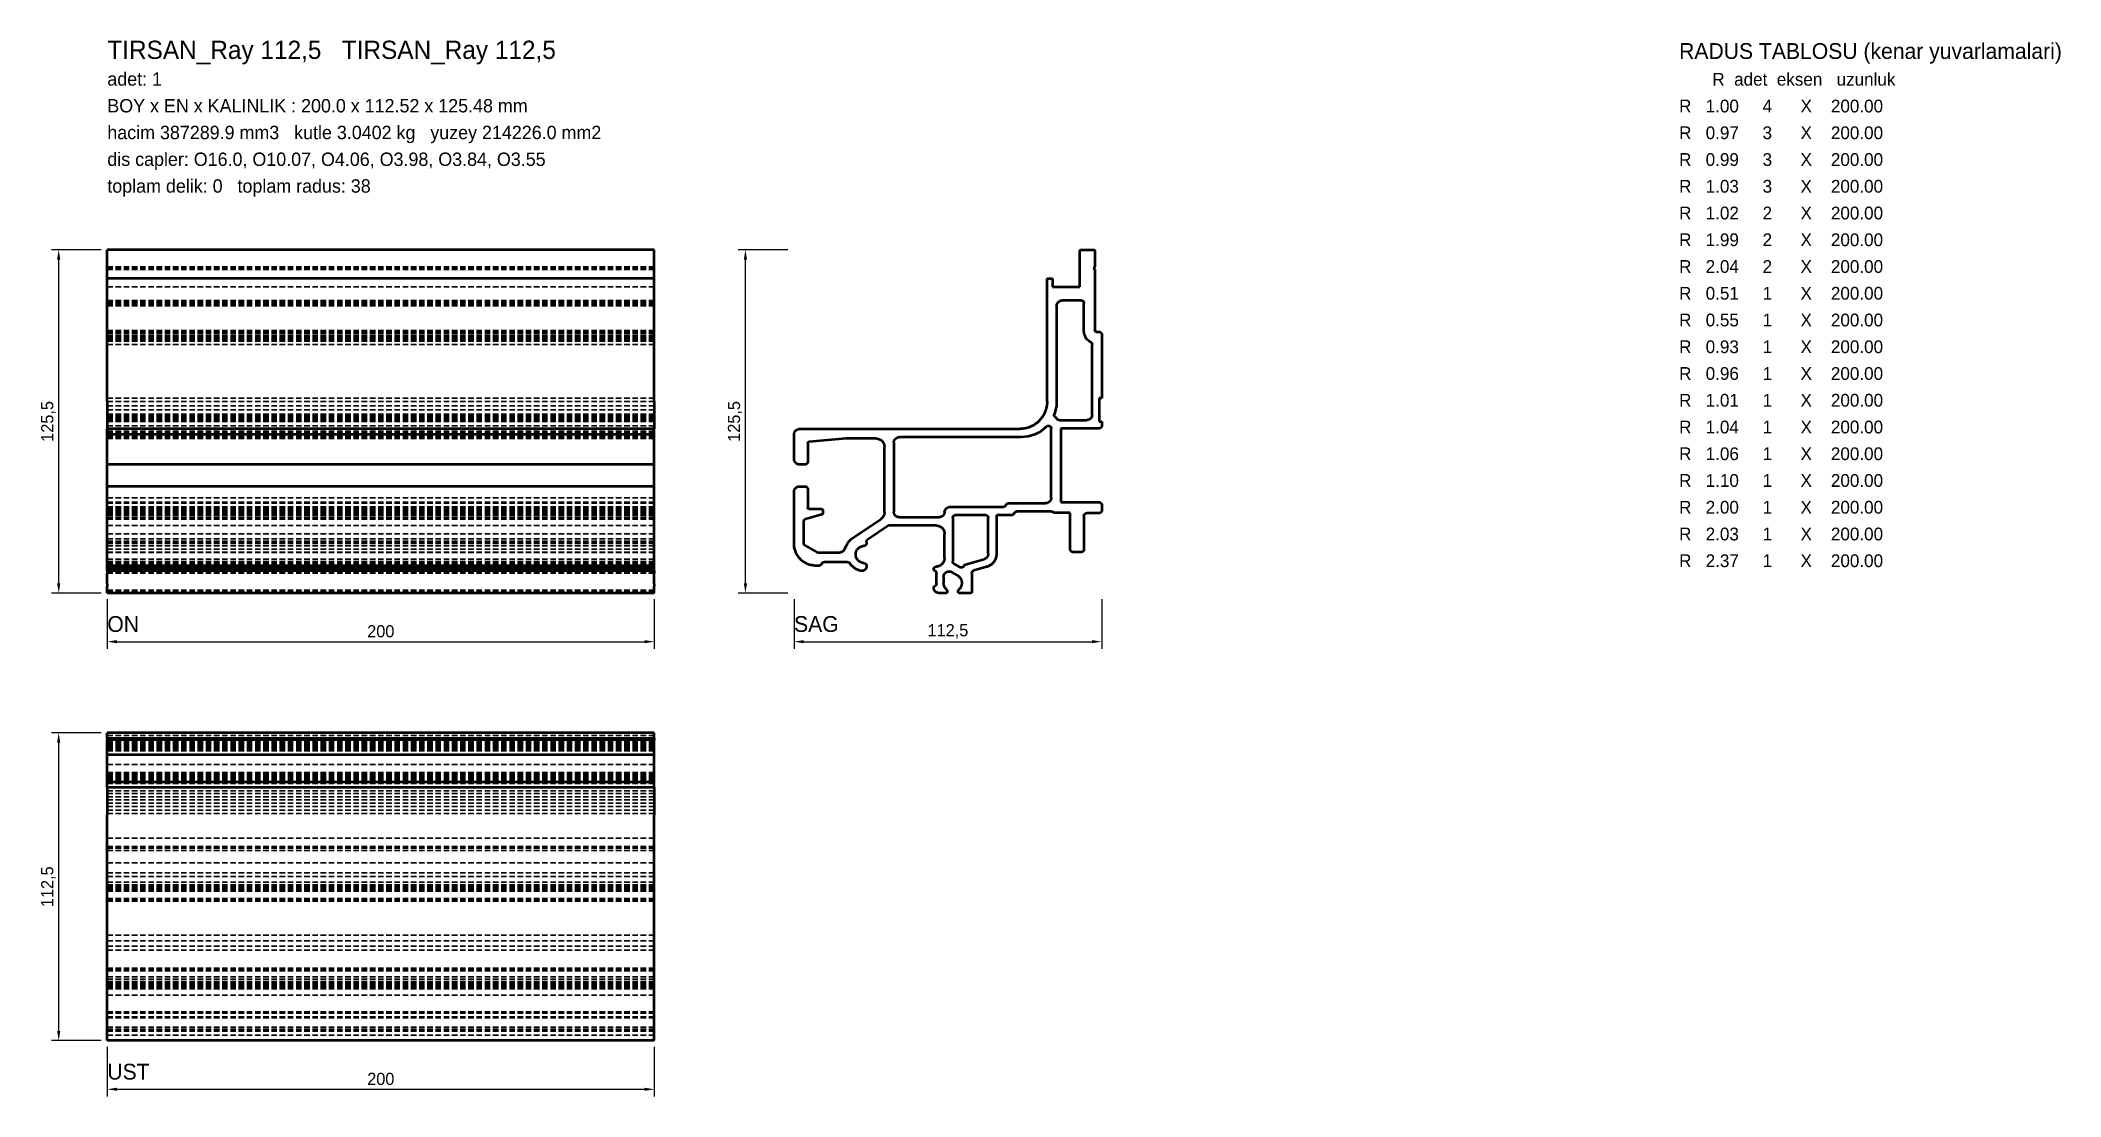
# Model space of a CAD drawing. Header units: metres. Extents: x -24 to 714, y -184 to 202.
import ezdxf

# ---------------------------------------------------------------- set-up
doc = ezdxf.new("R2010")
doc.units = ezdxf.units.M
doc.linetypes.add('KESIK', pattern=[3, 2, -1])
for name, color, linetype, lineweight in [('GIZLI', 8, 'KESIK', 35), ('GORUNEN', 7, 'Continuous', 50), ('OLCU', 4, 'Continuous', 25), ('YAZI', 3, 'Continuous', 25)]:
    doc.layers.add(name, color=color, linetype=linetype, lineweight=lineweight)
doc.dimstyles.new('PF_MM', dxfattribs={"dimtxt": 4.444445, "dimasz": 3.555556, "dimexe": 2.666667, "dimexo": 2.222222, "dimgap": 1.555556, "dimtad": 1, "dimdec": 1, "dimcen": 2.5, "dimclrd": 4, "dimclre": 4, "dimclrt": 3, "dimazin": 3, "dimtfac": 1, "dimtmove": 0, "dimatfit": 3})

msp = doc.modelspace()

# ---------------------------------------------------------------- texts
at = {"layer": 'YAZI'}
for s, height, p in [('TIRSAN_Ray 112,5   TIRSAN_Ray 112,5', 6.6667, (0, 195.25)), ('RADUS TABLOSU (kenar yuvarlamalari)', 5.7778, (574.74, 195.25)), ('adet: 1', 4.889, (0, 185.48)), ('       R  adet  eksen   uzunluk', 4.6667, (574.74, 185.48)), ('BOY x EN x KALINLIK : 200.0 x 112.52 x 125.48 mm', 4.8889, (0, 175.7)), ('R   1.00     4      X    200.00', 4.6667, (574.74, 175.7)), ('hacim 387289.9 mm3   kutle 3.0402 kg   yuzey 214226.0 mm2', 4.8889, (0, 165.92)), ('R   0.97     3      X    200.00', 4.6667, (574.74, 165.92)), ('dis capler: O16.0, O10.07, O4.06, O3.98, O3.84, O3.55', 4.8889, (0, 156.14)), ('R   0.99     3      X    200.00', 4.6667, (574.74, 156.14)), ('toplam delik: 0   toplam radus: 38', 4.8889, (0, 146.36)), ('R   1.03     3      X    200.00', 4.6667, (574.74, 146.36)), ('R   1.02     2      X    200.00', 4.6667, (574.74, 136.59)), ('R   1.99     2      X    200.00', 4.6667, (574.74, 126.81)), ('R   2.04     2      X    200.00', 4.6667, (574.74, 117.03)), ('R   0.51     1      X    200.00', 4.6667, (574.74, 107.25)), ('R   0.55     1      X    200.00', 4.6667, (574.74, 97.48)), ('R   0.93     1      X    200.00', 4.6667, (574.74, 87.7)), ('R   0.96     1      X    200.00', 4.6667, (574.74, 77.92)), ('R   1.01     1      X    200.00', 4.6667, (574.74, 68.14)), ('R   1.04     1      X    200.00', 4.6667, (574.74, 58.36)), ('R   1.06     1      X    200.00', 4.6667, (574.74, 48.59)), ('R   1.10     1      X    200.00', 4.6667, (574.74, 38.81)), ('R   2.00     1      X    200.00', 4.6667, (574.74, 29.03)), ('R   2.03     1      X    200.00', 4.6667, (574.74, 19.25)), ('R   2.37     1      X    200.00', 4.6667, (574.74, 9.48)), ('ON', 5.778, (0, -14.22)), ('SAG', 5.778, (251.11, -14.22)), ('UST', 5.778, (0, -177.86))]:
    msp.add_text(s, height=height, dxfattribs=at).set_placement(p)

# ---------------------------------------------------------------- dimensions: what is measured, and where the dimension line sits
at = {"layer": 'OLCU'}
for base, p1, p2 in [((-17.78, 0), (0, 0), (0, 125.48)), ((233.33, 0), (251.11, 0), (251.11, 125.48)), ((-17.78, -163.63), (0, -163.63), (0, -51.11))]:
    msp.add_linear_dim(base=base, p1=p1, p2=p2, angle=90, dimstyle='PF_MM', dxfattribs=at).render()
for base, p1, p2 in [((0, -17.78), (0, 0), (200, 0)), ((251.11, -17.78), (251.11, 0), (363.63, 0)), ((0, -181.41), (0, -163.63), (200, -163.63))]:
    msp.add_linear_dim(base=base, p1=p1, p2=p2, dimstyle='PF_MM', dxfattribs=at).render()

# ---------------------------------------------------------------- linework, layer by layer
at = {"layer": 'GIZLI'}
for points in [[(200, 125.48), (0, 125.48)], [(0, 125.48), (0, 124.97)], [(200, 125.48), (0, 125.48)], [(0, 124.97), (0, 119.3)], [(200, 119.3), (0, 119.3)], [(0, 119.3), (0, 118.79)], [(200, 118.79), (0, 118.79)], [(0, 118.79), (0, 118.28)], [(200, 118.28), (0, 118.28)], [(0, 118.28), (0, 95.97)], [(200, 125.48), (200, 124.97)], [(200, 124.97), (200, 119.3)], [(200, 119.3), (200, 118.79)], [(200, 118.79), (200, 118.28)], [(200, 118.28), (200, 95.97)], [(355.63, 124.97), (355.63, 124.99), (355.63, 125.02), (355.64, 125.04), (355.64, 125.07), (355.65, 125.09), (355.65, 125.12), (355.66, 125.14), (355.67, 125.16), (355.68, 125.19), (355.69, 125.21), (355.7, 125.23), (355.72, 125.25), (355.73, 125.27), (355.75, 125.29), (355.76, 125.31), (355.78, 125.33), (355.8, 125.34), (355.82, 125.36), (355.84, 125.38), (355.86, 125.39), (355.88, 125.4), (355.9, 125.42), (355.92, 125.43), (355.95, 125.44), (355.97, 125.45), (355.99, 125.45), (356.02, 125.46), (356.04, 125.47), (356.07, 125.47), (356.09, 125.47), (356.12, 125.48), (356.14, 125.48)], [(355.63, 111.97), (355.63, 124.97)], [(356.14, 125.48), (360.63, 125.48)], [(360.63, 125.48), (360.65, 125.48), (360.68, 125.47), (360.7, 125.47), (360.73, 125.47), (360.75, 125.46), (360.77, 125.45), (360.8, 125.45), (360.82, 125.44), (360.84, 125.43), (360.87, 125.42), (360.89, 125.4), (360.91, 125.39), (360.93, 125.38), (360.95, 125.36), (360.97, 125.34), (360.99, 125.33), (361, 125.31), (361.02, 125.29), (361.04, 125.27), (361.05, 125.25), (361.06, 125.23), (361.08, 125.21), (361.09, 125.19), (361.1, 125.16), (361.11, 125.14), (361.11, 125.12), (361.12, 125.09), (361.13, 125.07), (361.13, 125.04), (361.13, 125.02), (361.13, 124.99), (361.14, 124.97)], [(361.14, 119.3), (360.63, 118.79)], [(360.63, 118.79), (361.14, 118.28)], [(361.14, 124.97), (361.14, 119.3)], [(361.14, 118.28), (361.14, 95.97)], [(200, 114.98), (0, 114.98)], [(0, 114.98), (0, 111.97)], [(0, 111.97), (0, 114.98)], [(200, 111.97), (0, 111.97)], [(200, 111.97), (0, 111.97)], [(200, 114.98), (200, 111.97)], [(200, 111.97), (200, 114.98)], [(343.61, 69.98), (343.61, 114.98)], [(343.61, 114.98), (345.6, 114.98)], [(345.6, 114.98), (345.6, 111.97)], [(345.6, 111.97), (355.63, 111.97)], [(200, 106.98), (0, 106.98)], [(0, 106.98), (0, 106)], [(200, 106.98), (0, 106.98)], [(0, 106.89), (0, 106.98)], [(200, 106.98), (0, 106.98)], [(200, 106.89), (0, 106.89)], [(0, 106.72), (0, 106.89)], [(200, 106.72), (0, 106.72)], [(0, 106.38), (0, 106.72)], [(200, 106.38), (0, 106.38)], [(0, 106), (0, 106.38)], [(0, 95.72), (0, 106)], [(200, 106), (0, 106)], [(0, 105.49), (0, 106)], [(200, 105.49), (0, 105.49)], [(0, 104.99), (0, 105.49)], [(200, 104.99), (0, 104.99)], [(0, 104.99), (0, 69.98)], [(200, 106.98), (200, 106)], [(200, 106.89), (200, 106.98)], [(200, 106.72), (200, 106.89)], [(200, 106.38), (200, 106.72)], [(200, 106), (200, 106.38)], [(200, 95.72), (200, 106)], [(200, 105.49), (200, 106)], [(200, 104.99), (200, 105.49)], [(200, 104.99), (200, 69.98)], [(347.12, 104.99), (347.21, 105.49)], [(347.12, 104.99), (347.12, 69.98)], [(347.21, 105.49), (347.38, 106)], [(347.38, 106), (347.72, 106.38)], [(347.72, 106.38), (348.14, 106.72)], [(348.14, 106.72), (348.6, 106.89)], [(348.6, 106.89), (349.11, 106.98)], [(356.14, 106.98), (349.11, 106.98)], [(356.14, 106.98), (356.19, 106.98), (356.24, 106.97), (356.28, 106.97), (356.33, 106.96), (356.38, 106.95), (356.42, 106.93), (356.47, 106.92), (356.51, 106.9), (356.56, 106.88), (356.6, 106.86), (356.64, 106.84), (356.68, 106.81), (356.72, 106.78), (356.76, 106.76), (356.79, 106.72), (356.83, 106.69), (356.86, 106.66), (356.89, 106.62), (356.92, 106.58), (356.95, 106.54), (356.98, 106.5), (357, 106.46), (357.02, 106.42), (357.04, 106.38), (357.06, 106.33), (357.07, 106.29), (357.08, 106.24), (357.1, 106.19), (357.1, 106.15), (357.11, 106.1), (357.11, 106.05), (357.11, 106)], [(357.11, 95.72), (357.11, 106)], [(200, 95.97), (0, 95.97)], [(0, 95.76), (0, 95.97)], [(200, 95.76), (0, 95.76)], [(0, 95.55), (0, 95.76)], [(0, 95), (0, 95.72)], [(200, 95.72), (0, 95.72)], [(200, 95.55), (0, 95.55)], [(0, 95.5), (0, 95.55)], [(200, 95.5), (0, 95.5)], [(200, 95.5), (0, 95.5)], [(0, 95.5), (0, 94.49)], [(0, 94.32), (0, 95)], [(200, 95), (0, 95)], [(0, 94.49), (0, 71.2)], [(0, 93.68), (0, 94.32)], [(200, 94.32), (0, 94.32)], [(0, 93.09), (0, 93.68)], [(200, 93.68), (0, 93.68)], [(0, 92.54), (0, 93.09)], [(200, 93.09), (0, 93.09)], [(0, 92.07), (0, 92.54)], [(200, 92.54), (0, 92.54)], [(0, 91.74), (0, 92.07)], [(200, 92.07), (0, 92.07)], [(0, 91.74), (0, 90.85)], [(0, 65.19), (0, 90.85)], [(200, 90.85), (0, 90.85)], [(200, 95.76), (200, 95.97)], [(200, 95.55), (200, 95.76)], [(200, 95), (200, 95.72)], [(200, 95.5), (200, 95.55)], [(200, 95.5), (200, 94.49)], [(200, 94.32), (200, 95)], [(200, 94.49), (200, 71.2)], [(200, 93.68), (200, 94.32)], [(200, 93.09), (200, 93.68)], [(200, 92.54), (200, 93.09)], [(200, 92.07), (200, 92.54)], [(200, 91.74), (200, 92.07)], [(200, 91.74), (200, 90.85)], [(200, 65.19), (200, 90.85)], [(357.16, 95), (357.11, 95.72)], [(357.33, 94.32), (357.16, 95)], [(357.62, 93.68), (357.33, 94.32)], [(357.96, 93.09), (357.62, 93.68)], [(358.43, 92.54), (357.96, 93.09)], [(358.98, 92.07), (358.43, 92.54)], [(359.57, 91.74), (358.98, 92.07)], [(359.57, 91.74), (359.62, 91.71), (359.66, 91.68), (359.7, 91.64), (359.75, 91.61), (359.79, 91.57), (359.82, 91.53), (359.86, 91.49), (359.9, 91.45), (359.93, 91.41), (359.96, 91.36), (359.98, 91.31), (360.01, 91.27), (360.03, 91.22), (360.05, 91.17), (360.07, 91.11), (360.09, 91.06), (360.1, 91.01), (360.11, 90.96), (360.12, 90.9), (360.12, 90.85)], [(360.12, 65.19), (360.12, 90.85)], [(361.18, 95.76), (361.14, 95.97)], [(361.39, 95.55), (361.18, 95.76)], [(361.6, 95.5), (361.39, 95.55)], [(361.6, 95.5), (362.62, 95.5)], [(362.62, 95.5), (362.67, 95.5), (362.72, 95.5), (362.77, 95.49), (362.82, 95.48), (362.86, 95.47), (362.91, 95.46), (362.96, 95.44), (363.01, 95.43), (363.05, 95.41), (363.1, 95.38), (363.14, 95.36), (363.18, 95.33), (363.22, 95.3), (363.26, 95.27), (363.3, 95.24), (363.34, 95.21), (363.37, 95.17), (363.4, 95.13), (363.43, 95.09), (363.46, 95.05), (363.49, 95.01), (363.51, 94.97), (363.54, 94.92), (363.56, 94.88), (363.57, 94.83), (363.59, 94.78), (363.6, 94.73), (363.61, 94.69), (363.62, 94.64), (363.63, 94.59), (363.63, 94.54), (363.63, 94.49)], [(363.63, 94.49), (363.63, 71.2)], [(200, 71.2), (0, 71.2)], [(200, 71.2), (0, 71.2)], [(0, 71.2), (0, 62.7)], [(200, 69.98), (0, 69.98)], [(0, 69.98), (0, 68.41)], [(200, 68.41), (0, 68.41)], [(0, 68.41), (0, 66.93)], [(200, 66.93), (0, 66.93)], [(0, 66.93), (0, 65.45)], [(200, 71.2), (200, 62.7)], [(200, 69.98), (200, 68.41)], [(200, 68.41), (200, 66.93)], [(200, 66.93), (200, 65.45)], [(343.61, 69.98), (343.6, 69.49), (343.56, 69), (343.5, 68.51), (343.42, 68.03), (343.31, 67.55), (343.18, 67.08), (343.03, 66.61), (342.85, 66.15), (342.65, 65.71), (342.43, 65.27), (342.19, 64.84), (341.93, 64.43), (341.64, 64.03), (341.34, 63.64), (341.02, 63.27), (340.68, 62.91), (340.33, 62.57), (339.96, 62.25), (339.57, 61.95), (339.17, 61.67), (338.76, 61.41), (338.33, 61.17), (337.89, 60.95), (337.44, 60.75), (336.98, 60.57), (336.52, 60.42), (336.05, 60.29), (335.57, 60.18), (335.08, 60.09), (334.6, 60.03), (334.11, 60), (333.62, 59.99)], [(346.74, 66.93), (346.32, 65.45)], [(347.04, 68.41), (346.74, 66.93)], [(347.12, 69.98), (347.04, 68.41)], [(363.63, 71.2), (362.62, 71.2)], [(362.62, 71.2), (362.62, 62.7)], [(200, 65.45), (0, 65.45)], [(0, 64.39), (0, 65.45)], [(0, 65.19), (0, 64.69)], [(200, 65.19), (0, 65.19)], [(0, 64.69), (0, 64.22)], [(200, 64.69), (0, 64.69)], [(0, 64.39), (0, 63.5)], [(0, 64.22), (0, 63.8)], [(200, 64.22), (0, 64.22)], [(0, 63.8), (0, 63.46)], [(200, 63.8), (0, 63.8)], [(0, 63.2), (0, 63.5)], [(0, 63.46), (0, 63.29)], [(200, 63.46), (0, 63.46)], [(0, 63.29), (0, 63.2)], [(200, 63.29), (0, 63.29)], [(200, 63.2), (0, 63.2)], [(200, 63.2), (0, 63.2)], [(200, 62.7), (0, 62.7)], [(200, 62.7), (0, 62.7)], [(0, 62.7), (0, 61.17)], [(200, 61.17), (0, 61.17)], [(0, 61.17), (0, 60.2)], [(0, 60.88), (0, 61.16)], [(0, 61.16), (0, 60.2)], [(200, 61.16), (0, 61.16)], [(0, 60.88), (0, 59.99)], [(200, 60.2), (0, 60.2)], [(200, 60.2), (0, 60.2)], [(0, 60.2), (0, 33.19)], [(0, 34.8), (0, 60.2)], [(200, 60.2), (0, 60.2)], [(200, 60.2), (0, 60.2)], [(200, 59.99), (0, 59.99)], [(0, 59.99), (0, 59.22)], [(200, 59.22), (0, 59.22)], [(0, 59.22), (0, 58.55)], [(200, 64.39), (200, 65.45)], [(200, 65.19), (200, 64.69)], [(200, 64.69), (200, 64.22)], [(200, 64.39), (200, 63.5)], [(200, 64.22), (200, 63.8)], [(200, 63.8), (200, 63.46)], [(200, 63.2), (200, 63.5)], [(200, 63.46), (200, 63.29)], [(200, 63.29), (200, 63.2)], [(200, 62.7), (200, 61.17)], [(200, 61.17), (200, 60.2)], [(200, 60.88), (200, 61.16)], [(200, 61.16), (200, 60.2)], [(200, 60.88), (200, 59.99)], [(200, 60.2), (200, 33.19)], [(200, 34.8), (200, 60.2)], [(200, 59.99), (200, 59.22)], [(200, 59.22), (200, 58.55)], [(251.11, 58), (251.12, 58.1), (251.13, 58.2), (251.14, 58.3), (251.16, 58.4), (251.18, 58.5), (251.21, 58.6), (251.25, 58.69), (251.29, 58.78), (251.33, 58.88), (251.38, 58.97), (251.43, 59.05), (251.49, 59.14), (251.55, 59.22), (251.62, 59.3), (251.69, 59.37), (251.76, 59.44), (251.83, 59.51), (251.91, 59.57), (252, 59.63), (252.08, 59.69), (252.17, 59.74), (252.26, 59.78), (252.35, 59.83), (252.45, 59.86), (252.54, 59.9), (252.64, 59.92), (252.74, 59.95), (252.84, 59.96), (252.94, 59.98), (253.04, 59.98), (253.14, 59.99)], [(253.14, 59.99), (333.62, 59.99)], [(341.45, 59.22), (340.31, 58.55)], [(342.47, 59.99), (341.45, 59.22)], [(343.4, 60.88), (342.47, 59.99)], [(343.4, 60.88), (343.44, 60.91), (343.47, 60.94), (343.52, 60.97), (343.56, 61), (343.6, 61.03), (343.65, 61.05), (343.69, 61.07), (343.74, 61.09), (343.79, 61.11), (343.83, 61.12), (343.88, 61.14), (343.93, 61.14), (343.98, 61.15), (344.03, 61.16), (344.08, 61.16), (344.14, 61.16), (344.19, 61.16), (344.24, 61.15), (344.29, 61.14), (344.34, 61.13), (344.39, 61.12), (344.43, 61.11), (344.48, 61.09), (344.53, 61.07), (344.57, 61.05), (344.62, 61.02), (344.66, 61), (344.7, 60.97), (344.74, 60.94), (344.78, 60.91), (344.82, 60.87), (344.86, 60.84), (344.89, 60.8), (344.92, 60.76), (344.95, 60.72), (344.98, 60.68), (345.01, 60.63), (345.03, 60.59), (345.05, 60.54), (345.07, 60.49), (345.09, 60.45), (345.1, 60.4), (345.11, 60.35), (345.12, 60.3), (345.13, 60.25), (345.13, 60.2)], [(345.13, 34.8), (345.13, 60.2)], [(346.53, 64.39), (346.5, 64.42), (346.47, 64.46), (346.44, 64.5), (346.41, 64.54), (346.38, 64.58), (346.36, 64.62), (346.34, 64.66), (346.32, 64.7), (346.3, 64.75), (346.29, 64.79), (346.27, 64.84), (346.26, 64.89), (346.26, 64.93), (346.25, 64.98), (346.25, 65.03), (346.25, 65.08), (346.25, 65.12), (346.25, 65.17), (346.26, 65.22), (346.26, 65.27), (346.27, 65.31), (346.29, 65.36), (346.3, 65.4), (346.32, 65.45)], [(346.53, 64.39), (347.42, 63.5)], [(348.14, 63.2), (348.09, 63.2), (348.04, 63.21), (347.99, 63.21), (347.94, 63.22), (347.89, 63.23), (347.84, 63.25), (347.8, 63.26), (347.75, 63.28), (347.7, 63.3), (347.66, 63.32), (347.62, 63.35), (347.57, 63.37), (347.53, 63.4), (347.49, 63.43), (347.46, 63.47), (347.42, 63.5)], [(348.14, 63.2), (358.13, 63.2)], [(362.62, 60.2), (348.6, 60.2)], [(348.6, 60.2), (348.6, 33.19)], [(358.64, 63.29), (358.13, 63.2)], [(359.15, 63.46), (358.64, 63.29)], [(359.53, 63.8), (359.15, 63.46)], [(359.87, 64.22), (359.53, 63.8)], [(360.03, 64.69), (359.87, 64.22)], [(360.12, 65.19), (360.03, 64.69)], [(362.62, 62.7), (363.63, 62.7)], [(363.63, 61.17), (363.63, 61.12), (363.62, 61.07), (363.62, 61.02), (363.6, 60.97), (363.59, 60.93), (363.58, 60.88), (363.56, 60.83), (363.54, 60.78), (363.52, 60.74), (363.49, 60.7), (363.47, 60.65), (363.44, 60.61), (363.41, 60.57), (363.37, 60.53), (363.34, 60.5), (363.3, 60.46), (363.26, 60.43), (363.23, 60.4), (363.18, 60.37), (363.14, 60.34), (363.1, 60.32), (363.05, 60.3), (363.01, 60.28), (362.96, 60.26), (362.91, 60.24), (362.87, 60.23), (362.82, 60.22), (362.77, 60.21), (362.72, 60.2), (362.67, 60.2), (362.62, 60.2)], [(363.63, 62.7), (363.63, 61.17)], [(200, 58.55), (0, 58.55)], [(0, 58.55), (0, 58)], [(200, 58), (0, 58)], [(0, 58), (0, 57.57)], [(200, 57.57), (0, 57.57)], [(0, 57.57), (0, 57.23)], [(200, 57.23), (0, 57.23)], [(0, 57.23), (0, 57.07)], [(200, 57.07), (0, 57.07)], [(0, 57.07), (0, 56.98)], [(200, 56.98), (0, 56.98)], [(200, 56.98), (0, 56.98)], [(0, 54.99), (0, 56.98)], [(0, 56.98), (0, 56.98)], [(200, 56.98), (0, 56.98)], [(0, 56.47), (0, 53.47)], [(200, 56.47), (0, 56.47)], [(200, 56.47), (0, 56.47)], [(0, 56.47), (0, 55.29)], [(0, 54.75), (0, 55.29)], [(0, 54.99), (0, 29.68)], [(0, 54.75), (0, 48.01)], [(0, 46.99), (0, 53.47)], [(200, 58.55), (200, 58)], [(200, 58), (200, 57.57)], [(200, 57.57), (200, 57.23)], [(200, 57.23), (200, 57.07)], [(200, 57.07), (200, 56.98)], [(200, 54.99), (200, 56.98)], [(200, 56.98), (200, 56.98)], [(200, 56.47), (200, 53.47)], [(200, 56.47), (200, 55.29)], [(200, 54.75), (200, 55.29)], [(200, 54.99), (200, 29.68)], [(200, 54.75), (200, 48.01)], [(200, 46.99), (200, 53.47)], [(251.11, 49.02), (251.11, 58)], [(256.11, 54.75), (256.11, 54.77), (256.11, 54.8), (256.11, 54.83), (256.12, 54.85), (256.12, 54.88), (256.13, 54.91), (256.14, 54.93), (256.15, 54.96), (256.16, 54.98), (256.17, 55.01), (256.19, 55.03), (256.2, 55.05), (256.22, 55.07), (256.23, 55.1), (256.25, 55.12), (256.27, 55.13), (256.29, 55.15), (256.31, 55.17), (256.33, 55.19), (256.35, 55.2), (256.38, 55.22), (256.4, 55.23), (256.42, 55.24), (256.45, 55.25), (256.47, 55.26), (256.5, 55.27), (256.53, 55.28), (256.55, 55.28), (256.58, 55.29), (256.61, 55.29)], [(256.11, 54.75), (256.11, 48.01)], [(270.12, 56.47), (256.61, 55.29)], [(281.13, 56.47), (270.12, 56.47)], [(281.13, 56.47), (281.27, 56.47), (281.42, 56.46), (281.57, 56.44), (281.71, 56.41), (281.86, 56.38), (282, 56.34), (282.14, 56.3), (282.28, 56.24), (282.41, 56.18), (282.54, 56.12), (282.67, 56.05), (282.8, 55.97), (282.92, 55.88), (283.03, 55.79), (283.14, 55.69), (283.25, 55.59), (283.35, 55.49), (283.45, 55.37), (283.54, 55.26), (283.62, 55.14), (283.7, 55.01), (283.78, 54.88), (283.84, 54.75), (283.9, 54.62), (283.96, 54.48), (284, 54.34), (284.04, 54.2), (284.07, 54.05), (284.1, 53.91), (284.12, 53.76), (284.13, 53.61), (284.13, 53.47)], [(284.13, 29.51), (284.13, 53.47)], [(287.6, 54.99), (287.6, 55.09), (287.61, 55.19), (287.62, 55.29), (287.64, 55.38), (287.66, 55.48), (287.69, 55.58), (287.72, 55.67), (287.76, 55.76), (287.8, 55.85), (287.84, 55.94), (287.89, 56.03), (287.95, 56.11), (288, 56.19), (288.07, 56.27), (288.13, 56.34), (288.2, 56.41), (288.27, 56.48), (288.35, 56.54), (288.43, 56.6), (288.51, 56.66), (288.59, 56.71), (288.68, 56.76), (288.77, 56.8), (288.86, 56.84), (288.95, 56.88), (289.05, 56.91), (289.14, 56.93), (289.24, 56.95), (289.34, 56.96), (289.44, 56.97), (289.54, 56.98), (289.63, 56.98)], [(287.6, 54.99), (287.6, 29.68)], [(334.13, 56.98), (289.63, 56.98)], [(335.4, 57.07), (334.13, 56.98)], [(336.71, 57.23), (335.4, 57.07)], [(337.94, 57.57), (336.71, 57.23)], [(339.16, 58), (337.94, 57.57)], [(340.31, 58.55), (339.16, 58)], [(0, 48.01), (0, 46.99)], [(200, 48.01), (200, 46.99)], [(253.14, 46.99), (253.04, 46.99), (252.94, 47), (252.84, 47.01), (252.75, 47.03), (252.65, 47.05), (252.55, 47.08), (252.46, 47.11), (252.37, 47.14), (252.27, 47.19), (252.19, 47.23), (252.1, 47.28), (252.01, 47.33), (251.93, 47.39), (251.85, 47.45), (251.78, 47.52), (251.71, 47.59), (251.64, 47.66), (251.57, 47.73), (251.51, 47.81), (251.45, 47.89), (251.4, 47.98), (251.35, 48.06), (251.31, 48.15), (251.27, 48.24), (251.23, 48.34), (251.2, 48.43), (251.17, 48.53), (251.15, 48.63), (251.13, 48.72), (251.12, 48.82), (251.11, 48.92), (251.11, 49.02)], [(255.09, 46.99), (253.14, 46.99)], [(256.11, 48.01), (256.11, 47.96), (256.1, 47.91), (256.1, 47.86), (256.09, 47.81), (256.08, 47.76), (256.06, 47.71), (256.05, 47.66), (256.03, 47.62), (256.01, 47.57), (255.99, 47.53), (255.96, 47.48), (255.94, 47.44), (255.91, 47.4), (255.88, 47.36), (255.84, 47.32), (255.81, 47.29), (255.77, 47.25), (255.74, 47.22), (255.7, 47.19), (255.65, 47.16), (255.61, 47.13), (255.57, 47.11), (255.52, 47.09), (255.48, 47.07), (255.43, 47.05), (255.39, 47.03), (255.34, 47.02), (255.29, 47.01), (255.24, 47), (255.19, 46.99), (255.14, 46.99), (255.09, 46.99)], [(200, 38.99), (0, 38.99)], [(0, 38.99), (0, 37.97)], [(0, 29.51), (0, 38.99)], [(0, 37.97), (0, 31.24)], [(200, 38.99), (200, 37.97)], [(200, 29.51), (200, 38.99)], [(200, 37.97), (200, 31.24)], [(251.11, 37), (251.11, 37.1), (251.12, 37.2), (251.13, 37.3), (251.15, 37.39), (251.17, 37.49), (251.2, 37.58), (251.23, 37.68), (251.27, 37.77), (251.31, 37.86), (251.35, 37.95), (251.4, 38.03), (251.46, 38.12), (251.51, 38.2), (251.57, 38.28), (251.64, 38.35), (251.71, 38.42), (251.78, 38.49), (251.86, 38.55), (251.94, 38.61), (252.02, 38.67), (252.1, 38.72), (252.19, 38.77), (252.28, 38.81), (252.37, 38.85), (252.46, 38.88), (252.56, 38.91), (252.65, 38.94), (252.75, 38.96), (252.85, 38.97), (252.95, 38.98), (253.04, 38.99), (253.14, 38.99)], [(251.11, 17.99), (251.11, 37)], [(253.14, 38.99), (255.13, 38.99)], [(255.13, 38.99), (255.18, 38.99), (255.23, 38.98), (255.28, 38.97), (255.33, 38.96), (255.38, 38.95), (255.43, 38.93), (255.47, 38.91), (255.52, 38.89), (255.56, 38.87), (255.61, 38.85), (255.65, 38.82), (255.69, 38.79), (255.73, 38.76), (255.77, 38.73), (255.81, 38.69), (255.84, 38.66), (255.87, 38.62), (255.9, 38.58), (255.93, 38.54), (255.96, 38.5), (255.99, 38.45), (256.01, 38.41), (256.03, 38.36), (256.05, 38.32), (256.06, 38.27), (256.08, 38.22), (256.09, 38.17), (256.1, 38.12), (256.1, 38.07), (256.11, 38.02), (256.11, 37.97)], [(256.11, 37.97), (256.11, 31.24)], [(200, 34.8), (0, 34.8)], [(0, 34.8), (0, 32.81)], [(200, 33.19), (0, 33.19)], [(200, 33.19), (0, 33.19)], [(0, 33.19), (0, 32.17)], [(200, 33.19), (0, 33.19)], [(0, 32.15), (0, 32.81)], [(200, 32.81), (0, 32.81)], [(200, 32.81), (0, 32.81)], [(200, 32.81), (0, 32.81)], [(0, 32.17), (0, 30.18)], [(0, 32.15), (0, 31.5)], [(0, 31.41), (0, 31.5)], [(200, 31.5), (0, 31.5)], [(200, 31.5), (0, 31.5)], [(0, 31.24), (0, 31.41)], [(200, 31.41), (0, 31.41)], [(0, 30.73), (0, 31.24)], [(0, 30.95), (0, 31.24)], [(200, 31.24), (0, 31.24)], [(0, 30.56), (0, 30.95)], [(200, 30.95), (0, 30.95)], [(200, 30.73), (0, 30.73)], [(200, 30.73), (0, 30.73)], [(0, 30.73), (0, 30.23)], [(0, 30.1), (0, 30.56)], [(200, 30.56), (0, 30.56)], [(0, 30.23), (0, 29.13)], [(200, 30.18), (0, 30.18)], [(0, 30.18), (0, 29.21)], [(0, 29.59), (0, 30.1)], [(200, 30.1), (0, 30.1)], [(0, 29.8), (0, 29.54)], [(200, 29.8), (0, 29.8)], [(200, 29.8), (0, 29.8)], [(0, 29.15), (0, 29.8)], [(0, 27.69), (0, 29.68)], [(200, 29.59), (0, 29.59)], [(0, 29.59), (0, 27.69)], [(200, 34.8), (200, 32.81)], [(200, 33.19), (200, 32.17)], [(200, 32.15), (200, 32.81)], [(200, 32.17), (200, 30.18)], [(200, 32.15), (200, 31.5)], [(200, 31.41), (200, 31.5)], [(200, 31.24), (200, 31.41)], [(200, 30.73), (200, 31.24)], [(200, 30.95), (200, 31.24)], [(200, 30.56), (200, 30.95)], [(200, 30.73), (200, 30.23)], [(200, 30.1), (200, 30.56)], [(200, 30.23), (200, 29.13)], [(200, 30.18), (200, 29.21)], [(200, 29.59), (200, 30.1)], [(200, 29.8), (200, 29.54)], [(200, 29.15), (200, 29.8)], [(200, 27.69), (200, 29.68)], [(200, 29.59), (200, 27.69)], [(256.61, 30.73), (256.59, 30.73), (256.56, 30.74), (256.54, 30.74), (256.52, 30.74), (256.49, 30.75), (256.47, 30.76), (256.44, 30.76), (256.42, 30.77), (256.4, 30.78), (256.38, 30.79), (256.35, 30.81), (256.33, 30.82), (256.31, 30.83), (256.29, 30.85), (256.27, 30.87), (256.26, 30.88), (256.24, 30.9), (256.22, 30.92), (256.21, 30.94), (256.19, 30.96), (256.18, 30.98), (256.17, 31), (256.16, 31.02), (256.15, 31.05), (256.14, 31.07), (256.13, 31.09), (256.12, 31.12), (256.12, 31.14), (256.11, 31.17), (256.11, 31.19), (256.11, 31.22), (256.11, 31.24)], [(256.61, 30.73), (261.14, 30.73)], [(261.14, 30.73), (261.17, 30.73), (261.19, 30.73), (261.22, 30.72), (261.24, 30.72), (261.27, 30.71), (261.29, 30.7), (261.31, 30.69), (261.34, 30.68), (261.36, 30.67), (261.38, 30.65), (261.4, 30.64), (261.42, 30.62), (261.44, 30.61), (261.46, 30.59), (261.48, 30.57), (261.49, 30.55), (261.51, 30.53), (261.52, 30.51), (261.54, 30.49), (261.55, 30.47), (261.56, 30.45), (261.57, 30.42), (261.58, 30.4), (261.59, 30.38), (261.59, 30.35), (261.6, 30.33), (261.6, 30.3), (261.61, 30.28), (261.61, 30.25), (261.61, 30.23)], [(261.61, 30.23), (261.61, 29.13)], [(289.63, 27.69), (289.54, 27.69), (289.44, 27.69), (289.34, 27.7), (289.24, 27.72), (289.14, 27.74), (289.05, 27.76), (288.95, 27.79), (288.86, 27.83), (288.77, 27.86), (288.68, 27.91), (288.59, 27.95), (288.51, 28.01), (288.43, 28.06), (288.35, 28.12), (288.27, 28.19), (288.2, 28.25), (288.13, 28.32), (288.07, 28.4), (288, 28.48), (287.95, 28.56), (287.89, 28.64), (287.84, 28.73), (287.8, 28.81), (287.76, 28.9), (287.72, 29), (287.69, 29.09), (287.66, 29.19), (287.64, 29.28), (287.62, 29.38), (287.61, 29.48), (287.6, 29.58), (287.6, 29.68)], [(306.14, 29.59), (306.14, 29.49), (306.12, 29.39), (306.1, 29.3), (306.08, 29.2), (306.05, 29.11), (306.02, 29.01), (305.98, 28.92), (305.94, 28.83), (305.9, 28.74), (305.85, 28.66), (305.79, 28.57), (305.74, 28.49), (305.67, 28.42), (305.61, 28.34), (305.54, 28.27), (305.47, 28.2), (305.39, 28.14), (305.31, 28.08), (305.23, 28.02), (305.15, 27.97), (305.06, 27.92), (304.97, 27.88), (304.88, 27.84), (304.79, 27.8), (304.7, 27.77), (304.6, 27.75), (304.51, 27.72), (304.41, 27.71), (304.31, 27.7), (304.21, 27.69), (304.11, 27.69)], [(306.14, 29.59), (306.23, 30.1)], [(306.23, 30.1), (306.44, 30.56)], [(306.44, 30.56), (306.78, 30.95)], [(306.78, 30.95), (307.16, 31.24)], [(307.16, 31.24), (307.63, 31.41)], [(307.63, 31.41), (308.13, 31.5)], [(308.13, 31.5), (327.65, 31.5)], [(328.58, 32.15), (328.56, 32.11), (328.54, 32.06), (328.52, 32.02), (328.5, 31.98), (328.47, 31.94), (328.44, 31.9), (328.41, 31.86), (328.38, 31.82), (328.35, 31.79), (328.31, 31.75), (328.28, 31.72), (328.24, 31.69), (328.2, 31.66), (328.16, 31.64), (328.12, 31.61), (328.07, 31.59), (328.03, 31.57), (327.98, 31.55), (327.94, 31.54), (327.89, 31.53), (327.84, 31.52), (327.79, 31.51), (327.75, 31.5), (327.7, 31.5), (327.65, 31.5)], [(328.58, 32.15), (328.6, 32.2), (328.62, 32.24), (328.64, 32.29), (328.66, 32.33), (328.69, 32.37), (328.72, 32.41), (328.75, 32.45), (328.78, 32.48), (328.81, 32.52), (328.85, 32.55), (328.88, 32.58), (328.92, 32.61), (328.96, 32.64), (329, 32.67), (329.05, 32.69), (329.09, 32.71), (329.13, 32.73), (329.18, 32.75), (329.23, 32.77), (329.27, 32.78), (329.32, 32.79), (329.37, 32.8), (329.42, 32.8), (329.46, 32.81), (329.51, 32.81)], [(329.51, 32.81), (343.1, 32.81)], [(331.59, 29.15), (331.6, 29.19), (331.62, 29.24), (331.65, 29.28), (331.67, 29.32), (331.7, 29.36), (331.72, 29.4), (331.75, 29.44), (331.79, 29.48), (331.82, 29.51), (331.85, 29.55), (331.89, 29.58), (331.93, 29.61), (331.97, 29.64), (332.01, 29.66), (332.05, 29.69), (332.1, 29.71), (332.14, 29.73), (332.18, 29.74), (332.23, 29.76), (332.28, 29.77), (332.33, 29.78), (332.37, 29.79), (332.42, 29.8), (332.47, 29.8), (332.52, 29.8)], [(345.26, 29.8), (332.52, 29.8)], [(345.13, 34.8), (345.13, 34.7), (345.12, 34.6), (345.1, 34.49), (345.08, 34.4), (345.06, 34.3), (345.03, 34.2), (345, 34.1), (344.96, 34.01), (344.91, 33.92), (344.86, 33.83), (344.81, 33.74), (344.75, 33.66), (344.69, 33.58), (344.63, 33.5), (344.56, 33.42), (344.49, 33.35), (344.41, 33.29), (344.33, 33.22), (344.25, 33.16), (344.16, 33.11), (344.08, 33.06), (343.99, 33.01), (343.89, 32.97), (343.8, 32.93), (343.7, 32.9), (343.6, 32.87), (343.51, 32.85), (343.41, 32.83), (343.3, 32.82), (343.2, 32.81), (343.1, 32.81)], [(345.26, 29.8), (345.31, 29.8), (345.36, 29.8), (345.41, 29.79), (345.46, 29.78), (345.5, 29.77), (345.55, 29.76), (345.6, 29.74), (345.64, 29.73), (345.69, 29.71), (345.73, 29.68), (345.78, 29.66), (345.82, 29.63), (345.86, 29.6), (345.9, 29.57), (345.93, 29.54)], [(348.6, 33.19), (362.62, 33.19)], [(362.62, 33.19), (362.67, 33.19), (362.72, 33.18), (362.77, 33.18), (362.82, 33.17), (362.86, 33.16), (362.91, 33.15), (362.96, 33.13), (363.01, 33.11), (363.05, 33.09), (363.1, 33.07), (363.14, 33.04), (363.18, 33.02), (363.22, 32.99), (363.26, 32.96), (363.3, 32.93), (363.34, 32.89), (363.37, 32.86), (363.4, 32.82), (363.43, 32.78), (363.46, 32.74), (363.49, 32.7), (363.51, 32.65), (363.54, 32.61), (363.56, 32.56), (363.57, 32.52), (363.59, 32.47), (363.6, 32.42), (363.61, 32.37), (363.62, 32.32), (363.63, 32.27), (363.63, 32.22), (363.63, 32.17)], [(363.63, 30.18), (363.63, 30.13), (363.62, 30.08), (363.62, 30.03), (363.6, 29.99), (363.59, 29.94), (363.58, 29.89), (363.56, 29.84), (363.54, 29.8), (363.52, 29.75), (363.49, 29.71), (363.47, 29.67), (363.44, 29.62), (363.41, 29.58), (363.37, 29.55), (363.34, 29.51), (363.3, 29.48), (363.26, 29.44), (363.23, 29.41), (363.18, 29.38), (363.14, 29.36), (363.1, 29.33), (363.05, 29.31), (363.01, 29.29), (362.96, 29.27), (362.91, 29.25), (362.87, 29.24), (362.82, 29.23), (362.77, 29.22), (362.72, 29.21), (362.67, 29.21), (362.62, 29.21)], [(363.63, 32.17), (363.63, 30.18)], [(0, 29.29), (0, 29.54)], [(0, 29.51), (0, 26.99)], [(200, 29.29), (0, 29.29)], [(0, 16), (0, 29.29)], [(200, 29.29), (0, 29.29)], [(200, 29.29), (0, 29.29)], [(200, 29.21), (0, 29.21)], [(200, 29.21), (0, 29.21)], [(0, 28.19), (0, 29.21)], [(200, 29.21), (0, 29.21)], [(0, 29.15), (0, 28.49)], [(0, 29.13), (0, 28.66)], [(200, 28.66), (0, 28.66)], [(0, 28.66), (0, 27.05)], [(200, 28.49), (0, 28.49)], [(200, 28.49), (0, 28.49)], [(0, 28.49), (0, 14.35)], [(200, 28.49), (0, 28.49)], [(0, 28.49), (0, 27.47)], [(200, 28.49), (0, 28.49)], [(0, 27.47), (0, 28.49)], [(200, 28.49), (0, 28.49)], [(0, 28.19), (0, 16)], [(200, 27.69), (0, 27.69)], [(0, 27.69), (0, 27.69)], [(200, 27.69), (0, 27.69)], [(200, 27.69), (0, 27.69)], [(200, 27.69), (0, 27.69)], [(0, 27.47), (0, 11.56)], [(0, 14.35), (0, 27.47)], [(200, 27.47), (0, 27.47)], [(200, 27.05), (0, 27.05)], [(0, 26.12), (0, 27.05)], [(0, 19.77), (0, 26.99)], [(0, 26.12), (0, 18.25)], [(0, 24.68), (0, 21.67)], [(200, 24.68), (0, 24.68)], [(200, 24.68), (0, 24.68)], [(0, 24.68), (0, 19.6)], [(200, 29.29), (200, 29.54)], [(200, 29.51), (200, 26.99)], [(200, 16), (200, 29.29)], [(200, 28.19), (200, 29.21)], [(200, 29.15), (200, 28.49)], [(200, 29.13), (200, 28.66)], [(200, 28.66), (200, 27.05)], [(200, 28.49), (200, 14.35)], [(200, 28.49), (200, 27.47)], [(200, 27.47), (200, 28.49)], [(200, 28.19), (200, 16)], [(200, 27.69), (200, 27.69)], [(200, 27.47), (200, 11.56)], [(200, 14.35), (200, 27.47)], [(200, 26.12), (200, 27.05)], [(200, 19.77), (200, 26.99)], [(200, 26.12), (200, 18.25)], [(200, 24.68), (200, 21.67)], [(200, 24.68), (200, 19.6)], [(254.62, 26.12), (254.63, 26.17), (254.63, 26.21), (254.64, 26.26), (254.64, 26.31), (254.65, 26.35), (254.67, 26.4), (254.68, 26.44), (254.7, 26.49), (254.72, 26.53), (254.74, 26.57), (254.76, 26.61), (254.78, 26.65), (254.81, 26.69), (254.84, 26.73), (254.87, 26.76), (254.9, 26.8), (254.94, 26.83), (254.97, 26.86), (255.01, 26.89), (255.05, 26.92), (255.09, 26.94), (255.13, 26.96), (255.17, 26.99), (255.21, 27.01), (255.25, 27.02), (255.3, 27.04), (255.34, 27.05)], [(254.62, 26.12), (254.62, 18.25)], [(261.27, 28.66), (255.34, 27.05)], [(261.61, 29.13), (261.61, 29.1), (261.61, 29.08), (261.6, 29.05), (261.6, 29.03), (261.6, 29.01), (261.59, 28.99), (261.58, 28.96), (261.57, 28.94), (261.56, 28.92), (261.55, 28.9), (261.54, 28.88), (261.53, 28.86), (261.52, 28.84), (261.5, 28.82), (261.49, 28.8), (261.47, 28.78), (261.45, 28.77), (261.44, 28.75), (261.42, 28.74), (261.4, 28.72), (261.38, 28.71), (261.36, 28.7), (261.34, 28.69), (261.32, 28.68), (261.29, 28.67), (261.27, 28.66)], [(272.07, 19.77), (282.79, 26.99)], [(285.61, 24.68), (278.08, 19.6)], [(284.13, 29.51), (284.13, 29.36), (284.12, 29.21), (284.1, 29.06), (284.07, 28.92), (284.04, 28.77), (284, 28.63), (283.96, 28.49), (283.9, 28.35), (283.84, 28.21), (283.78, 28.08), (283.7, 27.95), (283.62, 27.83), (283.54, 27.71), (283.45, 27.59), (283.35, 27.48), (283.25, 27.37), (283.14, 27.27), (283.03, 27.17), (282.91, 27.08), (282.79, 26.99)], [(303.14, 24.68), (285.61, 24.68)], [(289.63, 27.69), (304.11, 27.69)], [(303.14, 24.68), (303.29, 24.68), (303.43, 24.67), (303.58, 24.65), (303.72, 24.62), (303.87, 24.59), (304.01, 24.55), (304.15, 24.5), (304.28, 24.45), (304.42, 24.39), (304.55, 24.32), (304.67, 24.25), (304.8, 24.17), (304.92, 24.09), (305.03, 24), (305.14, 23.9), (305.25, 23.8), (305.35, 23.69), (305.44, 23.58), (305.53, 23.46), (305.62, 23.34), (305.69, 23.22), (305.77, 23.09), (305.83, 22.96), (305.89, 22.82), (305.94, 22.68), (305.98, 22.54), (306.02, 22.4), (306.05, 22.26), (306.08, 22.11), (306.09, 21.97), (306.1, 21.82), (306.1, 21.67)], [(309.11, 27.47), (309.11, 27.52), (309.11, 27.57), (309.12, 27.62), (309.13, 27.67), (309.14, 27.72), (309.15, 27.77), (309.17, 27.82), (309.19, 27.86), (309.21, 27.91), (309.23, 27.95), (309.25, 28), (309.28, 28.04), (309.31, 28.08), (309.34, 28.12), (309.37, 28.16), (309.41, 28.19), (309.44, 28.23), (309.48, 28.26), (309.52, 28.29), (309.56, 28.32), (309.6, 28.35), (309.64, 28.37), (309.69, 28.39), (309.74, 28.41), (309.78, 28.43), (309.83, 28.45), (309.88, 28.46), (309.93, 28.47), (309.97, 28.48), (310.02, 28.49), (310.07, 28.49), (310.12, 28.49)], [(309.11, 27.47), (309.11, 11.56)], [(321.13, 28.49), (310.12, 28.49)], [(321.13, 28.49), (321.18, 28.49), (321.23, 28.49), (321.27, 28.48), (321.32, 28.47), (321.37, 28.46), (321.41, 28.45), (321.46, 28.43), (321.5, 28.42), (321.55, 28.4), (321.59, 28.38), (321.63, 28.35), (321.67, 28.33), (321.71, 28.3), (321.75, 28.27), (321.78, 28.24), (321.82, 28.21), (321.85, 28.17), (321.88, 28.14), (321.91, 28.1), (321.94, 28.06), (321.96, 28.02), (321.99, 27.98), (322.01, 27.94), (322.03, 27.89), (322.05, 27.85), (322.06, 27.8), (322.07, 27.76), (322.09, 27.71), (322.09, 27.66), (322.1, 27.62), (322.1, 27.57), (322.11, 27.52), (322.1, 27.47)], [(322.1, 14.35), (322.1, 27.47)], [(330.66, 28.49), (325.11, 28.49)], [(325.11, 28.49), (325.11, 14.35)], [(331.59, 29.15), (331.57, 29.1), (331.55, 29.06), (331.53, 29.01), (331.5, 28.97), (331.48, 28.93), (331.45, 28.89), (331.42, 28.85), (331.39, 28.82), (331.36, 28.78), (331.32, 28.75), (331.28, 28.72), (331.25, 28.69), (331.21, 28.66), (331.16, 28.63), (331.12, 28.61), (331.08, 28.59), (331.03, 28.57), (330.99, 28.55), (330.94, 28.53), (330.9, 28.52), (330.85, 28.51), (330.8, 28.5), (330.75, 28.5), (330.7, 28.49), (330.66, 28.49)], [(346.57, 29.29), (346.53, 29.3), (346.48, 29.3), (346.43, 29.31), (346.39, 29.31), (346.34, 29.32), (346.3, 29.34), (346.25, 29.35), (346.21, 29.37), (346.17, 29.39), (346.12, 29.41), (346.08, 29.43), (346.04, 29.46), (346.01, 29.48), (345.97, 29.51), (345.93, 29.54)], [(352.12, 29.29), (346.57, 29.29)], [(352.12, 16), (352.12, 29.29)], [(357.11, 28.19), (357.12, 28.24), (357.12, 28.29), (357.12, 28.34), (357.13, 28.39), (357.14, 28.44), (357.16, 28.49), (357.17, 28.54), (357.19, 28.58), (357.21, 28.63), (357.23, 28.67), (357.26, 28.72), (357.29, 28.76), (357.31, 28.8), (357.34, 28.84), (357.38, 28.88), (357.41, 28.91), (357.45, 28.95), (357.49, 28.98), (357.52, 29.01), (357.57, 29.04), (357.61, 29.07), (357.65, 29.09), (357.7, 29.11), (357.74, 29.13), (357.79, 29.15), (357.83, 29.17), (357.88, 29.18), (357.93, 29.19), (357.98, 29.2), (358.03, 29.21), (358.08, 29.21), (358.13, 29.21)], [(357.11, 28.19), (357.11, 16)], [(362.62, 29.21), (358.13, 29.21)], [(200, 21.67), (0, 21.67)], [(0, 12.7), (0, 21.67)], [(200, 19.77), (0, 19.77)], [(0, 19.01), (0, 19.77)], [(0, 18.75), (0, 19.6)], [(200, 19.01), (0, 19.01)], [(0, 18.16), (0, 19.01)], [(200, 18.75), (0, 18.75)], [(0, 18.75), (0, 18.2)], [(200, 18.25), (0, 18.25)], [(0, 17.4), (0, 18.25)], [(0, 18.2), (0, 17.23)], [(200, 18.16), (0, 18.16)], [(0, 17.23), (0, 18.16)], [(0, 17.4), (0, 14.94)], [(200, 17.23), (0, 17.23)], [(0, 10.96), (0, 17.23)], [(200, 17.23), (0, 17.23)], [(0, 16.21), (0, 17.23)], [(0, 16.21), (0, 14.77)], [(200, 16), (0, 16)], [(0, 16), (0, 14.99)], [(0, 14.99), (0, 16)], [(200, 14.99), (0, 14.99)], [(200, 14.99), (0, 14.99)], [(200, 14.99), (0, 14.99)], [(200, 14.94), (0, 14.94)], [(0, 14.94), (0, 14.77)], [(200, 14.77), (0, 14.77)], [(200, 14.77), (0, 14.77)], [(200, 12.7), (200, 21.67)], [(200, 19.01), (200, 19.77)], [(200, 18.75), (200, 19.6)], [(200, 18.16), (200, 19.01)], [(200, 18.75), (200, 18.2)], [(200, 17.4), (200, 18.25)], [(200, 18.2), (200, 17.23)], [(200, 17.23), (200, 18.16)], [(200, 17.4), (200, 14.94)], [(200, 10.96), (200, 17.23)], [(200, 16.21), (200, 17.23)], [(200, 16.21), (200, 14.77)], [(200, 16), (200, 14.99)], [(200, 14.99), (200, 16)], [(200, 14.94), (200, 14.77)], [(259.11, 9.99), (258.72, 10), (258.33, 10.03), (257.94, 10.08), (257.55, 10.14), (257.17, 10.23), (256.79, 10.34), (256.42, 10.46), (256.05, 10.6), (255.69, 10.76), (255.34, 10.94), (255, 11.13), (254.67, 11.34), (254.35, 11.57), (254.04, 11.81), (253.74, 12.06), (253.45, 12.33), (253.18, 12.62), (252.93, 12.92), (252.69, 13.23), (252.46, 13.55), (252.25, 13.88), (252.06, 14.22), (251.88, 14.57), (251.72, 14.93), (251.58, 15.3), (251.46, 15.67), (251.35, 16.05), (251.26, 16.43), (251.2, 16.82), (251.15, 17.21), (251.12, 17.6), (251.11, 17.99)], [(255.13, 17.4), (255.09, 17.42), (255.05, 17.45), (255.01, 17.48), (254.97, 17.51), (254.94, 17.55), (254.9, 17.58), (254.87, 17.62), (254.84, 17.66), (254.81, 17.69), (254.78, 17.74), (254.76, 17.78), (254.73, 17.82), (254.71, 17.87), (254.69, 17.91), (254.68, 17.96), (254.66, 18), (254.65, 18.05), (254.64, 18.1), (254.63, 18.15), (254.63, 18.2), (254.62, 18.25)], [(255.13, 17.4), (259.41, 14.94)], [(259.41, 14.94), (259.87, 14.77)], [(259.87, 14.77), (267.79, 14.77)], [(269.7, 16.21), (269.65, 16.11), (269.6, 16.01), (269.54, 15.91), (269.48, 15.81), (269.42, 15.72), (269.35, 15.63), (269.27, 15.54), (269.19, 15.46), (269.11, 15.38), (269.03, 15.31), (268.94, 15.24), (268.85, 15.17), (268.75, 15.11), (268.65, 15.05), (268.55, 15), (268.45, 14.95), (268.34, 14.91), (268.23, 14.87), (268.13, 14.84), (268.01, 14.81), (267.9, 14.79), (267.79, 14.77)], [(269.7, 16.21), (270.12, 17.23)], [(270.12, 17.23), (270.63, 18.16)], [(270.63, 18.16), (271.3, 19.01)], [(271.3, 19.01), (272.07, 19.77)], [(276.68, 10.96), (276.52, 10.97), (276.37, 10.99), (276.22, 11.01), (276.06, 11.04), (275.91, 11.08), (275.76, 11.13), (275.62, 11.18), (275.47, 11.24), (275.33, 11.31), (275.2, 11.39), (275.06, 11.47), (274.94, 11.56), (274.81, 11.65), (274.69, 11.75), (274.58, 11.86), (274.47, 11.97), (274.37, 12.09), (274.27, 12.21), (274.18, 12.34), (274.1, 12.47), (274.02, 12.6), (273.95, 12.74), (273.88, 12.88), (273.83, 13.03), (273.78, 13.18), (273.73, 13.33), (273.7, 13.48), (273.67, 13.63), (273.65, 13.79), (273.64, 13.94), (273.64, 14.1), (273.64, 14.25), (273.65, 14.41), (273.67, 14.56), (273.7, 14.72), (273.73, 14.87), (273.78, 15.02), (273.83, 15.17), (273.88, 15.31), (273.95, 15.45), (274.02, 15.59), (274.1, 15.73), (274.18, 15.86), (274.27, 15.98), (274.37, 16.11), (274.47, 16.22), (274.58, 16.34), (274.69, 16.44), (274.81, 16.54), (274.94, 16.64), (275.06, 16.72), (275.2, 16.81), (275.33, 16.88), (275.47, 16.95), (275.62, 17.01), (275.76, 17.06), (275.91, 17.11), (276.06, 17.15), (276.22, 17.18), (276.37, 17.21), (276.52, 17.22), (276.68, 17.23)], [(277.61, 18.2), (277.61, 18.16), (277.61, 18.11), (277.6, 18.06), (277.59, 18.01), (277.58, 17.97), (277.57, 17.92), (277.55, 17.87), (277.54, 17.83), (277.52, 17.79), (277.5, 17.74), (277.47, 17.7), (277.45, 17.66), (277.42, 17.62), (277.39, 17.58), (277.36, 17.55), (277.32, 17.51), (277.29, 17.48), (277.25, 17.45), (277.22, 17.42), (277.18, 17.39), (277.14, 17.37), (277.09, 17.34), (277.05, 17.32), (277.01, 17.3), (276.96, 17.28), (276.92, 17.27), (276.87, 17.26), (276.82, 17.25), (276.78, 17.24), (276.73, 17.23), (276.68, 17.23)], [(277.61, 18.75), (277.61, 18.81), (277.62, 18.86), (277.63, 18.91), (277.64, 18.96), (277.65, 19.01), (277.67, 19.06), (277.69, 19.11), (277.71, 19.16), (277.73, 19.21), (277.76, 19.26), (277.78, 19.3), (277.81, 19.34), (277.84, 19.39), (277.88, 19.43), (277.92, 19.47), (277.95, 19.5), (277.99, 19.54), (278.03, 19.57), (278.08, 19.6)], [(277.61, 18.75), (277.61, 18.2)], [(306.1, 12.7), (306.1, 21.67)], [(353.13, 14.99), (353.08, 14.99), (353.03, 14.99), (352.99, 15), (352.94, 15.01), (352.89, 15.02), (352.84, 15.03), (352.79, 15.05), (352.75, 15.06), (352.7, 15.08), (352.66, 15.11), (352.61, 15.13), (352.57, 15.16), (352.53, 15.19), (352.49, 15.22), (352.45, 15.25), (352.42, 15.28), (352.38, 15.32), (352.35, 15.36), (352.32, 15.4), (352.29, 15.44), (352.26, 15.48), (352.24, 15.52), (352.22, 15.57), (352.2, 15.61), (352.18, 15.66), (352.16, 15.71), (352.15, 15.76), (352.14, 15.8), (352.13, 15.85), (352.12, 15.9), (352.12, 15.95), (352.12, 16)], [(356.14, 14.99), (353.13, 14.99)], [(357.11, 16), (357.11, 15.95), (357.11, 15.91), (357.11, 15.86), (357.1, 15.81), (357.09, 15.77), (357.08, 15.72), (357.07, 15.67), (357.06, 15.63), (357.04, 15.58), (357.02, 15.54), (357, 15.5), (356.97, 15.46), (356.95, 15.42), (356.92, 15.38), (356.89, 15.34), (356.86, 15.3), (356.83, 15.27), (356.79, 15.24), (356.76, 15.21), (356.72, 15.18), (356.68, 15.15), (356.64, 15.12), (356.6, 15.1), (356.56, 15.08), (356.51, 15.06), (356.47, 15.04), (356.42, 15.03), (356.38, 15.01), (356.33, 15), (356.28, 15), (356.24, 14.99), (356.19, 14.99), (356.14, 14.99)], [(0, 14.35), (0, 9.53)], [(0, 14.35), (0, 12.4)], [(0, 12.7), (0, 9.65)], [(0, 10.46), (0, 12.4)], [(200, 12.4), (0, 12.4)], [(200, 11.56), (0, 11.56)], [(0, 10.67), (0, 11.56)], [(0, 11.3), (0, 10.84)], [(200, 11.3), (0, 11.3)], [(200, 11.3), (0, 11.3)], [(0, 10.64), (0, 11.3)], [(200, 10.96), (0, 10.96)], [(0, 10.96), (0, 10.88)], [(200, 10.88), (0, 10.88)], [(0, 10.88), (0, 10.67)], [(200, 10.84), (0, 10.84)], [(0, 10.08), (0, 10.84)], [(200, 10.67), (0, 10.67)], [(0, 10.67), (0, 10.37)], [(0, 10.67), (0, 9.44)], [(0, 10.64), (0, 9.99)], [(0, 9.91), (0, 10.46)], [(200, 10.37), (0, 10.37)], [(0, 10.37), (0, 9.99)], [(200, 10.08), (0, 10.08)], [(0, 9.99), (0, 10.08)], [(200, 9.99), (0, 9.99)], [(0, 9.99), (0, 8.08)], [(0, 9.91), (0, 9.31)], [(200, 9.65), (0, 9.65)], [(0, 9.57), (0, 9.65)], [(200, 9.57), (0, 9.57)], [(0, 9.36), (0, 9.57)], [(200, 9.53), (0, 9.53)], [(0, 9.53), (0, 8.21)], [(0, 9.31), (0, 9.44)], [(200, 9.36), (0, 9.36)], [(0, 9.06), (0, 9.36)], [(200, 9.31), (0, 9.31)], [(200, 9.06), (0, 9.06)], [(0, 8.68), (0, 9.06)], [(200, 8.68), (0, 8.68)], [(0, 8.42), (0, 8.68)], [(200, 8.42), (0, 8.42)], [(0, 8.25), (0, 8.42)], [(0, 8.25), (0, 8.08)], [(200, 8.25), (0, 8.25)], [(0, 7.24), (0, 8.21)], [(0, 5.93), (0, 7.93)], [(0, 7.93), (0, 7.66)], [(200, 7.93), (0, 7.93)], [(0, 6.56), (0, 7.66)], [(200, 14.35), (200, 9.53)], [(200, 14.35), (200, 12.4)], [(200, 12.7), (200, 9.65)], [(200, 10.46), (200, 12.4)], [(200, 10.67), (200, 11.56)], [(200, 11.3), (200, 10.84)], [(200, 10.64), (200, 11.3)], [(200, 10.96), (200, 10.88)], [(200, 10.88), (200, 10.67)], [(200, 10.08), (200, 10.84)], [(200, 10.67), (200, 10.37)], [(200, 10.67), (200, 9.44)], [(200, 10.64), (200, 9.99)], [(200, 9.91), (200, 10.46)], [(200, 10.37), (200, 9.99)], [(200, 9.99), (200, 10.08)], [(200, 9.99), (200, 8.08)], [(200, 9.91), (200, 9.31)], [(200, 9.57), (200, 9.65)], [(200, 9.36), (200, 9.57)], [(200, 9.53), (200, 8.21)], [(200, 9.31), (200, 9.44)], [(200, 9.06), (200, 9.36)], [(200, 8.68), (200, 9.06)], [(200, 8.42), (200, 8.68)], [(200, 8.25), (200, 8.42)], [(200, 8.25), (200, 8.08)], [(200, 7.24), (200, 8.21)], [(200, 5.93), (200, 7.93)], [(200, 7.93), (200, 7.66)], [(200, 6.56), (200, 7.66)], [(260.26, 9.99), (259.11, 9.99)], [(261.18, 10.64), (261.16, 10.59), (261.14, 10.55), (261.12, 10.51), (261.09, 10.47), (261.07, 10.43), (261.04, 10.39), (261.01, 10.35), (260.98, 10.31), (260.95, 10.28), (260.91, 10.24), (260.88, 10.21), (260.84, 10.18), (260.8, 10.16), (260.76, 10.13), (260.72, 10.11), (260.67, 10.08), (260.63, 10.07), (260.58, 10.05), (260.54, 10.03), (260.49, 10.02), (260.45, 10.01), (260.4, 10), (260.35, 10), (260.3, 9.99), (260.26, 9.99)], [(261.18, 10.64), (261.19, 10.69), (261.21, 10.73), (261.24, 10.77), (261.26, 10.82), (261.29, 10.86), (261.31, 10.9), (261.34, 10.94), (261.38, 10.97), (261.41, 11.01), (261.45, 11.04), (261.48, 11.08), (261.52, 11.11), (261.56, 11.13), (261.6, 11.16), (261.65, 11.18), (261.69, 11.21), (261.74, 11.23), (261.78, 11.24), (261.83, 11.26), (261.87, 11.27), (261.92, 11.28), (261.97, 11.29), (262.02, 11.3), (262.07, 11.3), (262.12, 11.3)], [(270.71, 11.3), (262.12, 11.3)], [(270.71, 11.3), (270.76, 11.3), (270.81, 11.3), (270.86, 11.29), (270.9, 11.28), (270.95, 11.27), (271, 11.26), (271.04, 11.25), (271.09, 11.23), (271.13, 11.21), (271.17, 11.19), (271.22, 11.17), (271.26, 11.14), (271.3, 11.11), (271.33, 11.09), (271.37, 11.06), (271.41, 11.02), (271.44, 10.99), (271.47, 10.95), (271.5, 10.92), (271.53, 10.88), (271.56, 10.84)], [(272.15, 10.08), (271.56, 10.84)], [(272.79, 9.44), (272.15, 10.08)], [(273.55, 8.89), (272.79, 9.44)], [(274.39, 8.47), (273.55, 8.89)], [(275.28, 8.17), (274.39, 8.47)], [(277.61, 9.99), (277.62, 9.9), (277.62, 9.82), (277.61, 9.73), (277.6, 9.64), (277.59, 9.56), (277.58, 9.47), (277.55, 9.38), (277.53, 9.3), (277.5, 9.22), (277.47, 9.14), (277.43, 9.06), (277.39, 8.98), (277.34, 8.91), (277.3, 8.83), (277.24, 8.76), (277.19, 8.7), (277.13, 8.63), (277.07, 8.57), (277, 8.51), (276.94, 8.46), (276.87, 8.4), (276.79, 8.35), (276.72, 8.31), (276.64, 8.27), (276.56, 8.23), (276.48, 8.2), (276.4, 8.17), (276.32, 8.14), (276.23, 8.12), (276.15, 8.11), (276.06, 8.09), (275.97, 8.08), (275.89, 8.08), (275.8, 8.08), (275.71, 8.08), (275.62, 8.09), (275.54, 8.11), (275.45, 8.12), (275.37, 8.14), (275.28, 8.17)], [(276.68, 10.96), (277.02, 10.88)], [(277.02, 10.88), (277.32, 10.67)], [(277.32, 10.67), (277.53, 10.37)], [(277.53, 10.37), (277.61, 9.99)], [(302.17, 8.68), (302.25, 9.06)], [(302.25, 8.42), (302.17, 8.68)], [(302.25, 9.06), (302.46, 9.36)], [(302.46, 8.25), (302.25, 8.42)], [(302.46, 9.36), (302.76, 9.57)], [(302.46, 8.25), (302.51, 8.24), (302.55, 8.22), (302.6, 8.19), (302.64, 8.17), (302.69, 8.14), (302.73, 8.11), (302.77, 8.08), (302.8, 8.05), (302.84, 8.01), (302.87, 7.97), (302.91, 7.93), (302.94, 7.89), (302.97, 7.85), (302.99, 7.81), (303.02, 7.77), (303.04, 7.72), (303.06, 7.68), (303.08, 7.63), (303.09, 7.58), (303.11, 7.53), (303.12, 7.48), (303.13, 7.43), (303.13, 7.38), (303.14, 7.33), (303.14, 7.28)], [(302.76, 9.57), (303.14, 9.65)], [(306.1, 12.7), (306.1, 12.55), (306.09, 12.4), (306.07, 12.25), (306.04, 12.1), (306.01, 11.95), (305.97, 11.8), (305.92, 11.66), (305.86, 11.52), (305.8, 11.38), (305.73, 11.24), (305.66, 11.11), (305.57, 10.99), (305.49, 10.86), (305.39, 10.74), (305.29, 10.63), (305.19, 10.52), (305.07, 10.42), (304.96, 10.32), (304.84, 10.23), (304.71, 10.14), (304.58, 10.06), (304.45, 9.99), (304.31, 9.92), (304.17, 9.86), (304.03, 9.81), (303.89, 9.77), (303.74, 9.73), (303.59, 9.7), (303.44, 9.68), (303.29, 9.66), (303.14, 9.65)], [(305.81, 5.93), (305.81, 6.03), (305.82, 6.13), (305.83, 6.23), (305.85, 6.32), (305.87, 6.42), (305.89, 6.52), (305.93, 6.61), (305.96, 6.71), (306, 6.8), (306.05, 6.89), (306.1, 6.97), (306.15, 7.06), (306.21, 7.14), (306.27, 7.21), (306.34, 7.29), (306.41, 7.36), (306.48, 7.43), (306.56, 7.49), (306.64, 7.55), (306.72, 7.61), (306.81, 7.66), (306.9, 7.71), (306.99, 7.75), (307.08, 7.79), (307.17, 7.83), (307.27, 7.86), (307.36, 7.88), (307.46, 7.9), (307.56, 7.92), (307.66, 7.93), (307.76, 7.93), (307.86, 7.93), (307.96, 7.93), (308.06, 7.92), (308.16, 7.9), (308.26, 7.88), (308.35, 7.86), (308.45, 7.83), (308.54, 7.79), (308.63, 7.75), (308.72, 7.71), (308.81, 7.66)], [(310.76, 6.56), (308.81, 7.66)], [(309.62, 10.67), (309.57, 10.69), (309.53, 10.72), (309.49, 10.75), (309.46, 10.78), (309.42, 10.81), (309.39, 10.85), (309.35, 10.88), (309.32, 10.92), (309.29, 10.96), (309.27, 11), (309.24, 11.04), (309.22, 11.09), (309.2, 11.13), (309.18, 11.17), (309.16, 11.22), (309.15, 11.27), (309.13, 11.31), (309.12, 11.36), (309.12, 11.41), (309.11, 11.46), (309.11, 11.51), (309.11, 11.56)], [(309.62, 10.67), (311.77, 9.44)], [(313.22, 9.91), (313.2, 9.87), (313.18, 9.82), (313.15, 9.78), (313.12, 9.74), (313.09, 9.7), (313.06, 9.66), (313.03, 9.62), (312.99, 9.59), (312.95, 9.55), (312.91, 9.52), (312.87, 9.49), (312.83, 9.46), (312.79, 9.44), (312.74, 9.41), (312.7, 9.39), (312.65, 9.37), (312.6, 9.36), (312.56, 9.34), (312.51, 9.33), (312.46, 9.32), (312.41, 9.31), (312.36, 9.31), (312.31, 9.31), (312.26, 9.31), (312.21, 9.31), (312.16, 9.31), (312.11, 9.32), (312.06, 9.33), (312.01, 9.34), (311.96, 9.36), (311.91, 9.38), (311.86, 9.39), (311.82, 9.42), (311.77, 9.44)], [(313.22, 9.91), (313.24, 9.96), (313.27, 10), (313.29, 10.04), (313.32, 10.08), (313.35, 10.12), (313.38, 10.15), (313.41, 10.19), (313.44, 10.22), (313.48, 10.25), (313.51, 10.28), (313.55, 10.31), (313.59, 10.34), (313.63, 10.36), (313.67, 10.39), (313.72, 10.41), (313.76, 10.43), (313.8, 10.44), (313.85, 10.46)], [(313.85, 10.46), (320.66, 12.4)], [(316.14, 7.24), (316.14, 7.29), (316.14, 7.34), (316.14, 7.38), (316.15, 7.43), (316.16, 7.48), (316.17, 7.53), (316.18, 7.57), (316.2, 7.62), (316.22, 7.66), (316.24, 7.71), (316.26, 7.75), (316.29, 7.79), (316.31, 7.83), (316.34, 7.87), (316.37, 7.91), (316.41, 7.94), (316.44, 7.98), (316.48, 8.01), (316.51, 8.04), (316.55, 8.07), (316.59, 8.09), (316.63, 8.12), (316.68, 8.14), (316.72, 8.16), (316.76, 8.18), (316.81, 8.2), (316.85, 8.21)], [(321.51, 9.53), (316.85, 8.21)], [(322.1, 14.35), (322.1, 14.25), (322.09, 14.15), (322.08, 14.05), (322.07, 13.95), (322.04, 13.86), (322.02, 13.76), (321.99, 13.67), (321.95, 13.57), (321.91, 13.48), (321.86, 13.39), (321.82, 13.31), (321.76, 13.22), (321.71, 13.14), (321.64, 13.06), (321.58, 12.99), (321.51, 12.91), (321.44, 12.84), (321.36, 12.78), (321.28, 12.72), (321.2, 12.66), (321.12, 12.61), (321.03, 12.56), (320.94, 12.51), (320.85, 12.47), (320.76, 12.44), (320.66, 12.4)], [(325.11, 14.35), (325.1, 14.1), (325.09, 13.86), (325.05, 13.61), (325.01, 13.36), (324.96, 13.12), (324.89, 12.88), (324.81, 12.65), (324.72, 12.42), (324.62, 12.19), (324.51, 11.97), (324.39, 11.75), (324.25, 11.54), (324.11, 11.34), (323.96, 11.15), (323.8, 10.96), (323.62, 10.78), (323.44, 10.61), (323.26, 10.45), (323.06, 10.3), (322.86, 10.15), (322.65, 10.02), (322.43, 9.9), (322.21, 9.79), (321.98, 9.69), (321.75, 9.6), (321.51, 9.53)], [(200, 7.24), (0, 7.24)], [(0, 7.24), (0, 0.51)], [(0, 6.56), (0, 1.06)], [(0, 5.93), (0, 3.68)], [(0, 1.06), (0, 3.68)], [(200, 1.06), (0, 1.06)], [(0, 0.51), (0, 1.06)], [(200, 1.06), (0, 1.06)], [(0, 1.06), (0, 0.51)], [(0, 0.51), (0, 0)], [(200, 0.51), (0, 0.51)], [(0, 0), (0, 0.51)], [(0, 0.51), (0, 0)], [(200, 0), (0, 0)], [(200, 0), (0, 0)], [(200, 7.24), (200, 0.51)], [(200, 6.56), (200, 1.06)], [(200, 5.93), (200, 3.68)], [(200, 1.06), (200, 3.68)], [(200, 0.51), (200, 1.06)], [(200, 1.06), (200, 0.51)], [(200, 0.51), (200, 0)], [(200, 0), (200, 0.51)], [(200, 0.51), (200, 0)], [(302.19, 1.99), (302.19, 2.01), (302.2, 2.04), (302.2, 2.07), (302.21, 2.09), (302.21, 2.12), (302.22, 2.14), (302.23, 2.17), (302.24, 2.19), (302.25, 2.22), (302.26, 2.24), (302.28, 2.26), (302.29, 2.28), (302.31, 2.3), (302.33, 2.33), (302.34, 2.34), (302.36, 2.36), (302.38, 2.38), (302.4, 2.4), (302.42, 2.41), (302.45, 2.43), (302.47, 2.44), (302.49, 2.45), (302.52, 2.47), (302.54, 2.48)], [(304.11, 0), (304.02, 0), (303.93, 0.01), (303.83, 0.02), (303.74, 0.04), (303.65, 0.06), (303.56, 0.08), (303.47, 0.11), (303.38, 0.14), (303.3, 0.18), (303.21, 0.22), (303.13, 0.27), (303.05, 0.32), (302.98, 0.37), (302.9, 0.43), (302.83, 0.49), (302.76, 0.55), (302.7, 0.62), (302.64, 0.69), (302.58, 0.76), (302.52, 0.84), (302.47, 0.92), (302.43, 1), (302.38, 1.08), (302.35, 1.17), (302.31, 1.25), (302.28, 1.34), (302.25, 1.43), (302.23, 1.52), (302.22, 1.61), (302.2, 1.71), (302.19, 1.8), (302.19, 1.89), (302.19, 1.99)], [(303.14, 3.34), (303.14, 3.3), (303.13, 3.25), (303.13, 3.21), (303.12, 3.17), (303.11, 3.12), (303.1, 3.08), (303.09, 3.04), (303.07, 2.99), (303.05, 2.95), (303.03, 2.91), (303.01, 2.87), (302.99, 2.84), (302.96, 2.8), (302.93, 2.76), (302.91, 2.73), (302.88, 2.7), (302.84, 2.66), (302.81, 2.63), (302.77, 2.61), (302.74, 2.58), (302.7, 2.56), (302.66, 2.53), (302.62, 2.51), (302.58, 2.49), (302.54, 2.48)], [(303.14, 3.34), (303.14, 7.28)], [(306.61, 0), (304.11, 0)], [(305.81, 5.93), (305.81, 3.68)], [(307.12, 1.06), (306.99, 1.16), (306.87, 1.26), (306.76, 1.37), (306.65, 1.49), (306.54, 1.61), (306.44, 1.74), (306.35, 1.87), (306.27, 2.01), (306.19, 2.14), (306.12, 2.29), (306.05, 2.43), (306, 2.58), (305.95, 2.74), (305.9, 2.89), (305.87, 3.05), (305.84, 3.2), (305.82, 3.36), (305.81, 3.52), (305.81, 3.68)], [(307.12, 0.51), (307.12, 0.48), (307.12, 0.46), (307.11, 0.43), (307.11, 0.41), (307.1, 0.38), (307.1, 0.36), (307.09, 0.34), (307.08, 0.31), (307.07, 0.29), (307.06, 0.27), (307.05, 0.25), (307.03, 0.23), (307.02, 0.21), (307, 0.19), (306.99, 0.17), (306.97, 0.15), (306.95, 0.13), (306.93, 0.12), (306.91, 0.1), (306.89, 0.09), (306.87, 0.07), (306.85, 0.06), (306.83, 0.05), (306.8, 0.04), (306.78, 0.03), (306.76, 0.02), (306.73, 0.02), (306.71, 0.01), (306.68, 0.01), (306.66, 0), (306.64, 0), (306.61, 0)], [(307.12, 1.06), (307.12, 0.51)], [(310.76, 6.56), (310.9, 6.48), (311.03, 6.39), (311.17, 6.29), (311.29, 6.19), (311.41, 6.08), (311.53, 5.96), (311.64, 5.84), (311.74, 5.71), (311.84, 5.58), (311.93, 5.45), (312.01, 5.31), (312.09, 5.16), (312.16, 5.02), (312.22, 4.86), (312.27, 4.71), (312.32, 4.55), (312.36, 4.4), (312.39, 4.24), (312.41, 4.07), (312.43, 3.91), (312.44, 3.75), (312.44, 3.59), (312.43, 3.42), (312.41, 3.26), (312.39, 3.1), (312.35, 2.94), (312.31, 2.78), (312.26, 2.63), (312.21, 2.47), (312.14, 2.32), (312.07, 2.18), (312, 2.03), (311.91, 1.89), (311.82, 1.76), (311.72, 1.63), (311.62, 1.5), (311.51, 1.38), (311.39, 1.27), (311.27, 1.16), (311.14, 1.06)], [(311.14, 0.51), (311.14, 1.06)], [(311.61, 0), (311.58, 0), (311.56, 0), (311.54, 0), (311.51, 0.01), (311.49, 0.01), (311.47, 0.02), (311.45, 0.03), (311.43, 0.04), (311.41, 0.04), (311.39, 0.05), (311.37, 0.07), (311.35, 0.08), (311.33, 0.09), (311.31, 0.1), (311.29, 0.12), (311.28, 0.14), (311.26, 0.15), (311.25, 0.17), (311.23, 0.19), (311.22, 0.21), (311.21, 0.22), (311.19, 0.24), (311.18, 0.26), (311.18, 0.29), (311.17, 0.31), (311.16, 0.33), (311.15, 0.35), (311.15, 0.37), (311.14, 0.39), (311.14, 0.42), (311.14, 0.44), (311.14, 0.46), (311.14, 0.49), (311.14, 0.51)], [(315.63, 0), (311.61, 0)], [(316.14, 0.51), (316.13, 0.48), (316.13, 0.46), (316.13, 0.43), (316.13, 0.41), (316.12, 0.38), (316.11, 0.36), (316.11, 0.34), (316.1, 0.31), (316.09, 0.29), (316.08, 0.27), (316.06, 0.25), (316.05, 0.23), (316.04, 0.21), (316.02, 0.19), (316, 0.17), (315.99, 0.15), (315.97, 0.13), (315.95, 0.12), (315.93, 0.1), (315.91, 0.09), (315.89, 0.07), (315.87, 0.06), (315.84, 0.05), (315.82, 0.04), (315.8, 0.03), (315.77, 0.02), (315.75, 0.02), (315.73, 0.01), (315.7, 0.01), (315.68, 0), (315.65, 0), (315.63, 0)], [(316.14, 7.24), (316.14, 0.51)], [(200, -51.11), (0, -51.11)], [(0, -51.11), (0, -52.13)], [(0, -52.13), (0, -51.11)], [(200, -51.11), (0, -51.11)], [(0, -51.11), (0, -52.13)], [(200, -51.11), (0, -51.11)], [(0, -52.13), (0, -51.11)], [(200, -51.11), (0, -51.11)], [(0, -51.11), (0, -52.13)], [(200, -51.11), (0, -51.11)], [(200, -51.11), (200, -52.13)], [(200, -52.13), (200, -51.11)], [(200, -51.11), (200, -52.13)], [(200, -52.13), (200, -51.11)], [(200, -51.11), (200, -52.13)], [(200, -52.13), (0, -52.13)], [(200, -52.13), (0, -52.13)], [(0, -52.13), (0, -66.14)], [(0, -66.14), (0, -52.13)], [(0, -52.13), (0, -56.61)], [(200, -53.61), (0, -53.61)], [(0, -53.61), (0, -54.12)], [(0, -54.12), (0, -53.61)], [(200, -53.61), (0, -53.61)], [(200, -54.12), (0, -54.12)], [(0, -54.62), (0, -54.71)], [(200, -54.62), (0, -54.62)], [(200, -54.62), (0, -54.62)], [(0, -55.18), (0, -54.62)], [(0, -54.71), (0, -54.88)], [(200, -54.71), (0, -54.71)], [(0, -54.88), (0, -55.22)], [(200, -54.88), (0, -54.88)], [(0, -55.18), (0, -55.77)], [(0, -55.22), (0, -55.6)], [(200, -55.22), (0, -55.22)], [(0, -55.6), (0, -56.11)], [(200, -55.6), (0, -55.6)], [(200, -55.77), (0, -55.77)], [(0, -55.77), (0, -56.32)], [(0, -56.11), (0, -56.61)], [(200, -56.11), (0, -56.11)], [(200, -56.32), (0, -56.32)], [(0, -56.32), (0, -56.78)], [(0, -57.63), (0, -56.61)], [(0, -66.61), (0, -56.61)], [(200, -56.61), (0, -56.61)], [(200, -56.78), (0, -56.78)], [(0, -56.78), (0, -57.12)], [(200, -57.12), (0, -57.12)], [(0, -57.12), (0, -57.42)], [(200, -57.42), (0, -57.42)], [(0, -57.42), (0, -57.59)], [(200, -57.59), (0, -57.59)], [(0, -57.59), (0, -57.63)], [(200, -57.63), (0, -57.63)], [(200, -57.63), (0, -57.63)], [(0, -57.63), (0, -57.63)], [(0, -57.63), (0, -58.6)], [(200, -57.63), (0, -57.63)], [(200, -57.63), (0, -57.63)], [(0, -58.6), (0, -57.63)], [(200, -57.63), (0, -57.63)], [(200, -57.63), (0, -57.63)], [(0, -58.6), (0, -61.61)], [(0, -58.6), (0, -65.63)], [(200, -52.13), (200, -66.14)], [(200, -66.14), (200, -52.13)], [(200, -52.13), (200, -56.61)], [(200, -53.61), (200, -54.12)], [(200, -54.12), (200, -53.61)], [(200, -54.62), (200, -54.71)], [(200, -55.18), (200, -54.62)], [(200, -54.71), (200, -54.88)], [(200, -54.88), (200, -55.22)], [(200, -55.18), (200, -55.77)], [(200, -55.22), (200, -55.6)], [(200, -55.6), (200, -56.11)], [(200, -55.77), (200, -56.32)], [(200, -56.11), (200, -56.61)], [(200, -56.32), (200, -56.78)], [(200, -57.63), (200, -56.61)], [(200, -66.61), (200, -56.61)], [(200, -56.78), (200, -57.12)], [(200, -57.12), (200, -57.42)], [(200, -57.42), (200, -57.59)], [(200, -57.59), (200, -57.63)], [(200, -57.63), (200, -57.63)], [(200, -57.63), (200, -58.6)], [(200, -58.6), (200, -57.63)], [(200, -58.6), (200, -61.61)], [(200, -58.6), (200, -65.63)], [(0, -61.61), (0, -62.63)], [(200, -62.63), (0, -62.63)], [(200, -62.63), (0, -62.63)], [(0, -62.63), (0, -68.17)], [(200, -65.63), (0, -65.63)], [(0, -66.14), (0, -65.63)], [(200, -66.14), (0, -66.14)], [(200, -66.14), (0, -66.14)], [(200, -66.14), (0, -66.14)], [(0, -66.61), (0, -66.14)], [(200, -61.61), (200, -62.63)], [(200, -62.63), (200, -68.17)], [(200, -66.14), (200, -65.63)], [(200, -66.61), (200, -66.14)], [(0, -66.61), (0, -67.32)], [(200, -66.61), (0, -66.61)], [(0, -67.03), (0, -66.61)], [(200, -67.03), (0, -67.03)], [(0, -67.37), (0, -67.03)], [(0, -68.21), (0, -67.32)], [(200, -67.37), (0, -67.37)], [(0, -67.54), (0, -67.37)], [(200, -67.54), (0, -67.54)], [(0, -67.62), (0, -67.54)], [(200, -67.62), (0, -67.62)], [(200, -67.62), (0, -67.62)], [(0, -67.62), (0, -67.71)], [(200, -67.71), (0, -67.71)], [(0, -67.71), (0, -68)], [(200, -68), (0, -68)], [(0, -68), (0, -68.43)], [(0, -68.17), (0, -68.81)], [(0, -68.21), (0, -68.5)], [(200, -68.43), (0, -68.43)], [(0, -68.5), (0, -68.43)], [(200, -68.5), (0, -68.5)], [(0, -69.48), (0, -68.81)], [(200, -69.15), (0, -69.15)], [(0, -69.48), (0, -82.23)], [(200, -69.61), (0, -69.61)], [(0, -69.61), (0, -71.64)], [(200, -69.61), (0, -69.61)], [(0, -71.35), (0, -69.61)], [(200, -71.13), (0, -71.13)], [(0, -71.35), (0, -72.28)], [(0, -85.23), (0, -71.64)], [(200, -72.28), (0, -72.28)], [(0, -72.28), (0, -73.29)], [(200, -73.29), (0, -73.29)], [(0, -73.29), (0, -74.44)], [(200, -66.61), (200, -67.32)], [(200, -67.03), (200, -66.61)], [(200, -67.37), (200, -67.03)], [(200, -68.21), (200, -67.32)], [(200, -67.54), (200, -67.37)], [(200, -67.62), (200, -67.54)], [(200, -67.62), (200, -67.71)], [(200, -67.71), (200, -68)], [(200, -68), (200, -68.43)], [(200, -68.17), (200, -68.81)], [(200, -68.21), (200, -68.5)], [(200, -68.5), (200, -68.43)], [(200, -69.48), (200, -68.81)], [(200, -69.48), (200, -82.23)], [(200, -69.61), (200, -71.64)], [(200, -71.35), (200, -69.61)], [(200, -71.35), (200, -72.28)], [(200, -85.23), (200, -71.64)], [(200, -72.28), (200, -73.29)], [(200, -73.29), (200, -74.44)], [(200, -74.44), (0, -74.44)], [(0, -74.44), (0, -75.58)], [(200, -75.58), (0, -75.58)], [(0, -75.58), (0, -76.81)], [(200, -76.81), (0, -76.81)], [(0, -76.81), (0, -78.04)], [(200, -78.04), (0, -78.04)], [(0, -78.04), (0, -79.35)], [(200, -79.35), (0, -79.35)], [(0, -79.35), (0, -80.62)], [(200, -80.62), (0, -80.62)], [(0, -80.62), (0, -125.11)], [(200, -74.44), (200, -75.58)], [(200, -75.58), (200, -76.81)], [(200, -76.81), (200, -78.04)], [(200, -78.04), (200, -79.35)], [(200, -79.35), (200, -80.62)], [(200, -80.62), (200, -125.11)], [(0, -83.16), (0, -82.23)], [(0, -83.16), (0, -84.09)], [(0, -84.09), (0, -89.63)], [(0, -86.16), (0, -85.23)], [(0, -86.16), (0, -87.09)], [(0, -106.61), (0, -87.09)], [(200, -83.16), (200, -82.23)], [(200, -83.16), (200, -84.09)], [(200, -84.09), (200, -89.63)], [(200, -86.16), (200, -85.23)], [(200, -86.16), (200, -87.09)], [(200, -106.61), (200, -87.09)], [(200, -89.63), (0, -89.63)], [(200, -89.63), (0, -89.63)], [(0, -89.63), (0, -93.23)], [(200, -89.63), (0, -89.63)], [(200, -92.64), (0, -92.64)], [(0, -92.64), (0, -94.08)], [(200, -92.64), (0, -92.64)], [(0, -93.61), (0, -92.64)], [(0, -92.64), (0, -92.64)], [(200, -92.64), (0, -92.64)], [(200, -92.64), (0, -92.64)], [(200, -93.23), (0, -93.23)], [(0, -93.23), (0, -97.89)], [(0, -93.61), (0, -104.62)], [(0, -100.9), (0, -94.08)], [(200, -94.08), (0, -94.08)], [(200, -89.63), (200, -93.23)], [(200, -92.64), (200, -94.08)], [(200, -93.61), (200, -92.64)], [(200, -92.64), (200, -92.64)], [(200, -93.23), (200, -97.89)], [(200, -93.61), (200, -104.62)], [(200, -100.9), (200, -94.08)], [(0, -98.61), (0, -97.89)], [(0, -98.61), (0, -98.61)], [(200, -98.61), (0, -98.61)], [(200, -98.61), (0, -98.61)], [(0, -98.61), (0, -99.12)], [(200, -98.61), (0, -98.61)], [(200, -98.61), (0, -98.61)], [(0, -99.12), (0, -103.14)], [(0, -101.52), (0, -100.9)], [(0, -101.52), (0, -102.97)], [(0, -103.99), (0, -102.31)], [(0, -102.31), (0, -103.6)], [(200, -102.31), (0, -102.31)], [(0, -105.13), (0, -102.97)], [(0, -103.14), (0, -103.61)], [(200, -98.61), (200, -97.89)], [(200, -98.61), (200, -98.61)], [(200, -98.61), (200, -99.12)], [(200, -99.12), (200, -103.14)], [(200, -101.52), (200, -100.9)], [(200, -101.52), (200, -102.97)], [(200, -103.99), (200, -102.31)], [(200, -102.31), (200, -103.6)], [(200, -105.13), (200, -102.97)], [(200, -103.14), (200, -103.61)], [(200, -103.6), (0, -103.6)], [(0, -103.61), (0, -103.6)], [(200, -103.6), (0, -103.6)], [(200, -103.61), (0, -103.61)], [(0, -103.99), (0, -105.93)], [(0, -105.64), (0, -104.62)], [(0, -105.13), (0, -105.64)], [(200, -105.64), (0, -105.64)], [(200, -105.64), (0, -105.64)], [(0, -105.64), (0, -105.64)], [(200, -105.64), (0, -105.64)], [(0, -108.94), (0, -105.93)], [(0, -107.12), (0, -106.61)], [(200, -106.61), (0, -106.61)], [(0, -107.58), (0, -107.12)], [(200, -107.12), (0, -107.12)], [(0, -107.96), (0, -107.58)], [(200, -107.58), (0, -107.58)], [(0, -107.63), (0, -108.94)], [(200, -107.63), (0, -107.63)], [(200, -107.63), (0, -107.63)], [(0, -107.63), (0, -108.13)], [(0, -108.3), (0, -107.96)], [(200, -107.96), (0, -107.96)], [(0, -108.13), (0, -110.63)], [(0, -108.52), (0, -108.3)], [(200, -108.3), (0, -108.3)], [(0, -108.6), (0, -108.52)], [(200, -108.52), (0, -108.52)], [(200, -108.6), (0, -108.6)], [(0, -108.6), (0, -110.63)], [(0, -108.64), (0, -111.61)], [(200, -108.64), (0, -108.64)], [(200, -108.64), (0, -108.64)], [(0, -111.61), (0, -108.64)], [(0, -108.64), (0, -108.64)], [(200, -108.64), (0, -108.64)], [(200, -108.94), (0, -108.94)], [(200, -108.94), (0, -108.94)], [(0, -110.63), (0, -112.55)], [(0, -125.11), (0, -110.63)], [(200, -103.61), (200, -103.6)], [(200, -103.99), (200, -105.93)], [(200, -105.64), (200, -104.62)], [(200, -105.13), (200, -105.64)], [(200, -105.64), (200, -105.64)], [(200, -108.94), (200, -105.93)], [(200, -107.12), (200, -106.61)], [(200, -107.58), (200, -107.12)], [(200, -107.96), (200, -107.58)], [(200, -107.63), (200, -108.94)], [(200, -107.63), (200, -108.13)], [(200, -108.3), (200, -107.96)], [(200, -108.13), (200, -110.63)], [(200, -108.52), (200, -108.3)], [(200, -108.6), (200, -108.52)], [(200, -108.6), (200, -110.63)], [(200, -108.64), (200, -111.61)], [(200, -111.61), (200, -108.64)], [(200, -108.64), (200, -108.64)], [(200, -110.63), (200, -112.55)], [(200, -125.11), (200, -110.63)], [(0, -111.61), (0, -112.2)], [(200, -111.61), (0, -111.61)], [(200, -111.61), (0, -111.61)], [(0, -112.28), (0, -111.61)], [(200, -111.61), (0, -111.61)], [(0, -111.99), (0, -111.61)], [(0, -111.61), (0, -129.13)], [(200, -111.99), (0, -111.99)], [(0, -112.28), (0, -111.99)], [(0, -112.55), (0, -112.2)], [(200, -112.28), (0, -112.28)], [(0, -112.28), (0, -112.49)], [(200, -112.28), (0, -112.28)], [(0, -112.49), (0, -112.28)], [(200, -112.49), (0, -112.49)], [(0, -112.49), (0, -112.58)], [(200, -112.49), (0, -112.49)], [(0, -112.58), (0, -112.49)], [(0, -112.55), (0, -112.55)], [(200, -112.55), (0, -112.55)], [(200, -112.58), (0, -112.58)], [(200, -111.61), (200, -112.2)], [(200, -112.28), (200, -111.61)], [(200, -111.99), (200, -111.61)], [(200, -111.61), (200, -129.13)], [(200, -112.28), (200, -111.99)], [(200, -112.55), (200, -112.2)], [(200, -112.28), (200, -112.49)], [(200, -112.49), (200, -112.28)], [(200, -112.49), (200, -112.58)], [(200, -112.58), (200, -112.49)], [(200, -112.55), (200, -112.55)], [(200, -125.11), (0, -125.11)], [(0, -125.11), (0, -127.14)], [(200, -125.11), (0, -125.11)], [(0, -127.14), (0, -125.11)], [(200, -125.11), (200, -127.14)], [(200, -127.14), (200, -125.11)], [(200, -127.14), (0, -127.14)], [(200, -127.14), (0, -127.14)], [(200, -127.14), (0, -127.14)], [(200, -127.14), (0, -127.14)], [(200, -129.13), (0, -129.13)], [(0, -129.13), (0, -136.67)], [(0, -130.61), (0, -131.95)], [(200, -130.61), (0, -130.61)], [(200, -130.61), (0, -130.61)], [(0, -133.62), (0, -130.61)], [(0, -142.68), (0, -131.95)], [(200, -129.13), (200, -136.67)], [(200, -130.61), (200, -131.95)], [(200, -133.62), (200, -130.61)], [(200, -142.68), (200, -131.95)], [(0, -133.62), (0, -144.63)], [(0, -137.13), (0, -136.67)], [(200, -137.13), (0, -137.13)], [(200, -137.13), (0, -137.13)], [(0, -137.13), (0, -138.06)], [(200, -137.13), (0, -137.13)], [(0, -137.22), (0, -137.13)], [(0, -137.13), (0, -137.13)], [(0, -137.13), (0, -139.46)], [(200, -137.13), (0, -137.13)], [(200, -137.22), (0, -137.22)], [(0, -137.43), (0, -137.22)], [(200, -137.43), (0, -137.43)], [(0, -137.73), (0, -137.43)], [(200, -137.73), (0, -137.73)], [(0, -138.06), (0, -137.73)], [(200, -138.06), (0, -138.06)], [(0, -138.06), (0, -141.11)], [(0, -141.11), (0, -138.06)], [(200, -138.06), (0, -138.06)], [(0, -139.46), (0, -140.35)], [(200, -140.35), (0, -140.35)], [(0, -140.35), (0, -141.2)], [(200, -133.62), (200, -144.63)], [(200, -137.13), (200, -136.67)], [(200, -137.13), (200, -138.06)], [(200, -137.22), (200, -137.13)], [(200, -137.13), (200, -137.13)], [(200, -137.13), (200, -139.46)], [(200, -137.43), (200, -137.22)], [(200, -137.73), (200, -137.43)], [(200, -138.06), (200, -137.73)], [(200, -138.06), (200, -141.11)], [(200, -141.11), (200, -138.06)], [(200, -139.46), (200, -140.35)], [(200, -140.35), (200, -141.2)], [(200, -141.11), (0, -141.11)], [(200, -141.2), (0, -141.2)], [(0, -141.2), (0, -141.96)], [(200, -141.96), (0, -141.96)], [(0, -141.96), (0, -142.59)], [(200, -142.59), (0, -142.59)], [(0, -142.59), (0, -143.19)], [(200, -142.68), (0, -142.68)], [(0, -143.44), (0, -142.68)], [(200, -143.19), (0, -143.19)], [(0, -144.03), (0, -143.19)], [(200, -143.44), (0, -143.44)], [(0, -144.12), (0, -143.44)], [(0, -144.03), (0, -152.63)], [(200, -144.12), (0, -144.12)], [(0, -144.63), (0, -144.12)], [(200, -144.63), (0, -144.63)], [(0, -145.05), (0, -144.63)], [(200, -144.63), (0, -144.63)], [(0, -144.63), (0, -158.14)], [(0, -145.05), (0, -146.95)], [(200, -146.95), (0, -146.95)], [(0, -154.87), (0, -146.95)], [(200, -141.2), (200, -141.96)], [(200, -141.96), (200, -142.59)], [(200, -142.59), (200, -143.19)], [(200, -143.44), (200, -142.68)], [(200, -144.03), (200, -143.19)], [(200, -144.12), (200, -143.44)], [(200, -144.03), (200, -152.63)], [(200, -144.63), (200, -144.12)], [(200, -145.05), (200, -144.63)], [(200, -144.63), (200, -158.14)], [(200, -145.05), (200, -146.95)], [(200, -154.87), (200, -146.95)], [(0, -153.57), (0, -152.63)], [(200, -153.13), (0, -153.13)], [(0, -153.6), (0, -153.13)], [(200, -153.13), (0, -153.13)], [(0, -153.13), (0, -153.47)], [(200, -153.13), (0, -153.13)], [(200, -153.13), (0, -153.13)], [(200, -153.47), (0, -153.47)], [(0, -153.47), (0, -159.4)], [(0, -153.57), (0, -154.49)], [(200, -153.6), (0, -153.6)], [(0, -158.13), (0, -153.6)], [(0, -154.49), (0, -155.63)], [(200, -154.87), (0, -154.87)], [(0, -155.34), (0, -154.87)], [(200, -153.57), (200, -152.63)], [(200, -153.6), (200, -153.13)], [(200, -153.13), (200, -153.47)], [(200, -153.47), (200, -159.4)], [(200, -153.57), (200, -154.49)], [(200, -158.13), (200, -153.6)], [(200, -154.49), (200, -155.63)], [(200, -155.34), (200, -154.87)], [(200, -155.34), (0, -155.34)], [(0, -159.61), (0, -155.34)], [(0, -155.63), (0, -163.63)], [(0, -158.13), (0, -158.64)], [(0, -158.64), (0, -158.14)], [(200, -158.64), (0, -158.64)], [(0, -159.61), (0, -158.64)], [(200, -158.64), (0, -158.64)], [(200, -158.64), (0, -158.64)], [(200, -158.64), (0, -158.64)], [(0, -158.64), (0, -159.65)], [(200, -158.64), (0, -158.64)], [(200, -159.4), (0, -159.4)], [(0, -160.12), (0, -159.4)], [(200, -159.61), (0, -159.61)], [(0, -161.6), (0, -159.61)], [(0, -159.61), (0, -160.12)], [(0, -159.65), (0, -161.6)], [(200, -160.12), (0, -160.12)], [(200, -160.12), (0, -160.12)], [(200, -161.6), (0, -161.6)], [(0, -163.63), (0, -161.6)], [(0, -161.6), (0, -163.63)], [(200, -159.61), (200, -155.34)], [(200, -155.63), (200, -163.63)], [(200, -158.13), (200, -158.64)], [(200, -158.64), (200, -158.14)], [(200, -159.61), (200, -158.64)], [(200, -158.64), (200, -159.65)], [(200, -160.12), (200, -159.4)], [(200, -161.6), (200, -159.61)], [(200, -159.61), (200, -160.12)], [(200, -159.65), (200, -161.6)], [(200, -163.63), (200, -161.6)], [(200, -161.6), (200, -163.63)], [(200, -163.63), (0, -163.63)], [(200, -163.63), (0, -163.63)]]:
    msp.add_lwpolyline(points, dxfattribs=at)
at = {"layer": 'GORUNEN'}
for points in [[(200, 125.48), (0, 125.48)], [(0, 124.97), (0, 125.48)], [(0, 114.98), (0, 124.97)], [(200, 124.97), (200, 125.48)], [(200, 114.98), (200, 124.97)], [(355.63, 124.97), (355.63, 124.99), (355.63, 125.02), (355.64, 125.04), (355.64, 125.07), (355.65, 125.09), (355.65, 125.12), (355.66, 125.14), (355.67, 125.16), (355.68, 125.19), (355.69, 125.21), (355.7, 125.23), (355.72, 125.25), (355.73, 125.27), (355.75, 125.29), (355.76, 125.31), (355.78, 125.33), (355.8, 125.34), (355.82, 125.36), (355.84, 125.38), (355.86, 125.39), (355.88, 125.4), (355.9, 125.42), (355.92, 125.43), (355.95, 125.44), (355.97, 125.45), (355.99, 125.45), (356.02, 125.46), (356.04, 125.47), (356.07, 125.47), (356.09, 125.47), (356.12, 125.48), (356.14, 125.48)], [(355.63, 111.97), (355.63, 124.97)], [(356.14, 125.48), (360.63, 125.48)], [(360.63, 125.48), (360.65, 125.48), (360.68, 125.47), (360.7, 125.47), (360.73, 125.47), (360.75, 125.46), (360.77, 125.45), (360.8, 125.45), (360.82, 125.44), (360.84, 125.43), (360.87, 125.42), (360.89, 125.4), (360.91, 125.39), (360.93, 125.38), (360.95, 125.36), (360.97, 125.34), (360.99, 125.33), (361, 125.31), (361.02, 125.29), (361.04, 125.27), (361.05, 125.25), (361.06, 125.23), (361.08, 125.21), (361.09, 125.19), (361.1, 125.16), (361.11, 125.14), (361.11, 125.12), (361.12, 125.09), (361.13, 125.07), (361.13, 125.04), (361.13, 125.02), (361.13, 124.99), (361.14, 124.97)], [(361.14, 119.3), (360.63, 118.79)], [(360.63, 118.79), (361.14, 118.28)], [(361.14, 124.97), (361.14, 119.3)], [(361.14, 118.28), (361.14, 95.97)], [(200, 114.98), (0, 114.98)], [(0, 69.98), (0, 114.98)], [(200, 69.98), (200, 114.98)], [(343.61, 69.98), (343.61, 114.98)], [(343.61, 114.98), (345.6, 114.98)], [(345.6, 114.98), (345.6, 111.97)], [(345.6, 111.97), (355.63, 111.97)], [(347.12, 104.99), (347.21, 105.49)], [(347.12, 104.99), (347.12, 69.98)], [(347.21, 105.49), (347.38, 106)], [(347.38, 106), (347.72, 106.38)], [(347.72, 106.38), (348.14, 106.72)], [(348.14, 106.72), (348.6, 106.89)], [(348.6, 106.89), (349.11, 106.98)], [(356.14, 106.98), (349.11, 106.98)], [(356.14, 106.98), (356.19, 106.98), (356.24, 106.97), (356.28, 106.97), (356.33, 106.96), (356.38, 106.95), (356.42, 106.93), (356.47, 106.92), (356.51, 106.9), (356.56, 106.88), (356.6, 106.86), (356.64, 106.84), (356.68, 106.81), (356.72, 106.78), (356.76, 106.76), (356.79, 106.72), (356.83, 106.69), (356.86, 106.66), (356.89, 106.62), (356.92, 106.58), (356.95, 106.54), (356.98, 106.5), (357, 106.46), (357.02, 106.42), (357.04, 106.38), (357.06, 106.33), (357.07, 106.29), (357.08, 106.24), (357.1, 106.19), (357.1, 106.15), (357.11, 106.1), (357.11, 106.05), (357.11, 106)], [(357.11, 95.72), (357.11, 106)], [(357.16, 95), (357.11, 95.72)], [(357.33, 94.32), (357.16, 95)], [(357.62, 93.68), (357.33, 94.32)], [(357.96, 93.09), (357.62, 93.68)], [(358.43, 92.54), (357.96, 93.09)], [(358.98, 92.07), (358.43, 92.54)], [(359.57, 91.74), (358.98, 92.07)], [(359.57, 91.74), (359.62, 91.71), (359.66, 91.68), (359.7, 91.64), (359.75, 91.61), (359.79, 91.57), (359.82, 91.53), (359.86, 91.49), (359.9, 91.45), (359.93, 91.41), (359.96, 91.36), (359.98, 91.31), (360.01, 91.27), (360.03, 91.22), (360.05, 91.17), (360.07, 91.11), (360.09, 91.06), (360.1, 91.01), (360.11, 90.96), (360.12, 90.9), (360.12, 90.85)], [(360.12, 65.19), (360.12, 90.85)], [(361.18, 95.76), (361.14, 95.97)], [(361.39, 95.55), (361.18, 95.76)], [(361.6, 95.5), (361.39, 95.55)], [(361.6, 95.5), (362.62, 95.5)], [(362.62, 95.5), (362.67, 95.5), (362.72, 95.5), (362.77, 95.49), (362.82, 95.48), (362.86, 95.47), (362.91, 95.46), (362.96, 95.44), (363.01, 95.43), (363.05, 95.41), (363.1, 95.38), (363.14, 95.36), (363.18, 95.33), (363.22, 95.3), (363.26, 95.27), (363.3, 95.24), (363.34, 95.21), (363.37, 95.17), (363.4, 95.13), (363.43, 95.09), (363.46, 95.05), (363.49, 95.01), (363.51, 94.97), (363.54, 94.92), (363.56, 94.88), (363.57, 94.83), (363.59, 94.78), (363.6, 94.73), (363.61, 94.69), (363.62, 94.64), (363.63, 94.59), (363.63, 94.54), (363.63, 94.49)], [(363.63, 94.49), (363.63, 71.2)], [(0, 69.98), (0, 59.99)], [(200, 69.98), (200, 59.99)], [(343.61, 69.98), (343.6, 69.49), (343.56, 69), (343.5, 68.51), (343.42, 68.03), (343.31, 67.55), (343.18, 67.08), (343.03, 66.61), (342.85, 66.15), (342.65, 65.71), (342.43, 65.27), (342.19, 64.84), (341.93, 64.43), (341.64, 64.03), (341.34, 63.64), (341.02, 63.27), (340.68, 62.91), (340.33, 62.57), (339.96, 62.25), (339.57, 61.95), (339.17, 61.67), (338.76, 61.41), (338.33, 61.17), (337.89, 60.95), (337.44, 60.75), (336.98, 60.57), (336.52, 60.42), (336.05, 60.29), (335.57, 60.18), (335.08, 60.09), (334.6, 60.03), (334.11, 60), (333.62, 59.99)], [(346.74, 66.93), (346.32, 65.45)], [(347.04, 68.41), (346.74, 66.93)], [(347.12, 69.98), (347.04, 68.41)], [(363.63, 71.2), (362.62, 71.2)], [(362.62, 71.2), (362.62, 62.7)], [(200, 59.99), (0, 59.99)], [(0, 58), (0, 59.99)], [(200, 59.99), (0, 59.99)], [(200, 59.99), (0, 59.99)], [(200, 58), (200, 59.99)], [(251.11, 58), (251.12, 58.1), (251.13, 58.2), (251.14, 58.3), (251.16, 58.4), (251.18, 58.5), (251.21, 58.6), (251.25, 58.69), (251.29, 58.78), (251.33, 58.88), (251.38, 58.97), (251.43, 59.05), (251.49, 59.14), (251.55, 59.22), (251.62, 59.3), (251.69, 59.37), (251.76, 59.44), (251.83, 59.51), (251.91, 59.57), (252, 59.63), (252.08, 59.69), (252.17, 59.74), (252.26, 59.78), (252.35, 59.83), (252.45, 59.86), (252.54, 59.9), (252.64, 59.92), (252.74, 59.95), (252.84, 59.96), (252.94, 59.98), (253.04, 59.98), (253.14, 59.99)], [(253.14, 59.99), (333.62, 59.99)], [(341.45, 59.22), (340.31, 58.55)], [(342.47, 59.99), (341.45, 59.22)], [(343.4, 60.88), (342.47, 59.99)], [(343.4, 60.88), (343.44, 60.91), (343.47, 60.94), (343.52, 60.97), (343.56, 61), (343.6, 61.03), (343.65, 61.05), (343.69, 61.07), (343.74, 61.09), (343.79, 61.11), (343.83, 61.12), (343.88, 61.14), (343.93, 61.14), (343.98, 61.15), (344.03, 61.16), (344.08, 61.16), (344.14, 61.16), (344.19, 61.16), (344.24, 61.15), (344.29, 61.14), (344.34, 61.13), (344.39, 61.12), (344.43, 61.11), (344.48, 61.09), (344.53, 61.07), (344.57, 61.05), (344.62, 61.02), (344.66, 61), (344.7, 60.97), (344.74, 60.94), (344.78, 60.91), (344.82, 60.87), (344.86, 60.84), (344.89, 60.8), (344.92, 60.76), (344.95, 60.72), (344.98, 60.68), (345.01, 60.63), (345.03, 60.59), (345.05, 60.54), (345.07, 60.49), (345.09, 60.45), (345.1, 60.4), (345.11, 60.35), (345.12, 60.3), (345.13, 60.25), (345.13, 60.2)], [(345.13, 34.8), (345.13, 60.2)], [(346.53, 64.39), (346.5, 64.42), (346.47, 64.46), (346.44, 64.5), (346.41, 64.54), (346.38, 64.58), (346.36, 64.62), (346.34, 64.66), (346.32, 64.7), (346.3, 64.75), (346.29, 64.79), (346.27, 64.84), (346.26, 64.89), (346.26, 64.93), (346.25, 64.98), (346.25, 65.03), (346.25, 65.08), (346.25, 65.12), (346.25, 65.17), (346.26, 65.22), (346.26, 65.27), (346.27, 65.31), (346.29, 65.36), (346.3, 65.4), (346.32, 65.45)], [(346.53, 64.39), (347.42, 63.5)], [(348.14, 63.2), (348.09, 63.2), (348.04, 63.21), (347.99, 63.21), (347.94, 63.22), (347.89, 63.23), (347.84, 63.25), (347.8, 63.26), (347.75, 63.28), (347.7, 63.3), (347.66, 63.32), (347.62, 63.35), (347.57, 63.37), (347.53, 63.4), (347.49, 63.43), (347.46, 63.47), (347.42, 63.5)], [(348.14, 63.2), (358.13, 63.2)], [(362.62, 60.2), (348.6, 60.2)], [(348.6, 60.2), (348.6, 33.19)], [(358.64, 63.29), (358.13, 63.2)], [(359.15, 63.46), (358.64, 63.29)], [(359.53, 63.8), (359.15, 63.46)], [(359.87, 64.22), (359.53, 63.8)], [(360.03, 64.69), (359.87, 64.22)], [(360.12, 65.19), (360.03, 64.69)], [(362.62, 62.7), (363.63, 62.7)], [(363.63, 61.17), (363.63, 61.12), (363.62, 61.07), (363.62, 61.02), (363.6, 60.97), (363.59, 60.93), (363.58, 60.88), (363.56, 60.83), (363.54, 60.78), (363.52, 60.74), (363.49, 60.7), (363.47, 60.65), (363.44, 60.61), (363.41, 60.57), (363.37, 60.53), (363.34, 60.5), (363.3, 60.46), (363.26, 60.43), (363.23, 60.4), (363.18, 60.37), (363.14, 60.34), (363.1, 60.32), (363.05, 60.3), (363.01, 60.28), (362.96, 60.26), (362.91, 60.24), (362.87, 60.23), (362.82, 60.22), (362.77, 60.21), (362.72, 60.2), (362.67, 60.2), (362.62, 60.2)], [(363.63, 62.7), (363.63, 61.17)], [(200, 58), (0, 58)], [(0, 49.02), (0, 58)], [(200, 49.02), (200, 58)], [(251.11, 49.02), (251.11, 58)], [(256.11, 54.75), (256.11, 54.77), (256.11, 54.8), (256.11, 54.83), (256.12, 54.85), (256.12, 54.88), (256.13, 54.91), (256.14, 54.93), (256.15, 54.96), (256.16, 54.98), (256.17, 55.01), (256.19, 55.03), (256.2, 55.05), (256.22, 55.07), (256.23, 55.1), (256.25, 55.12), (256.27, 55.13), (256.29, 55.15), (256.31, 55.17), (256.33, 55.19), (256.35, 55.2), (256.38, 55.22), (256.4, 55.23), (256.42, 55.24), (256.45, 55.25), (256.47, 55.26), (256.5, 55.27), (256.53, 55.28), (256.55, 55.28), (256.58, 55.29), (256.61, 55.29)], [(256.11, 54.75), (256.11, 48.01)], [(270.12, 56.47), (256.61, 55.29)], [(281.13, 56.47), (270.12, 56.47)], [(281.13, 56.47), (281.27, 56.47), (281.42, 56.46), (281.57, 56.44), (281.71, 56.41), (281.86, 56.38), (282, 56.34), (282.14, 56.3), (282.28, 56.24), (282.41, 56.18), (282.54, 56.12), (282.67, 56.05), (282.8, 55.97), (282.92, 55.88), (283.03, 55.79), (283.14, 55.69), (283.25, 55.59), (283.35, 55.49), (283.45, 55.37), (283.54, 55.26), (283.62, 55.14), (283.7, 55.01), (283.78, 54.88), (283.84, 54.75), (283.9, 54.62), (283.96, 54.48), (284, 54.34), (284.04, 54.2), (284.07, 54.05), (284.1, 53.91), (284.12, 53.76), (284.13, 53.61), (284.13, 53.47)], [(284.13, 29.51), (284.13, 53.47)], [(287.6, 54.99), (287.6, 55.09), (287.61, 55.19), (287.62, 55.29), (287.64, 55.38), (287.66, 55.48), (287.69, 55.58), (287.72, 55.67), (287.76, 55.76), (287.8, 55.85), (287.84, 55.94), (287.89, 56.03), (287.95, 56.11), (288, 56.19), (288.07, 56.27), (288.13, 56.34), (288.2, 56.41), (288.27, 56.48), (288.35, 56.54), (288.43, 56.6), (288.51, 56.66), (288.59, 56.71), (288.68, 56.76), (288.77, 56.8), (288.86, 56.84), (288.95, 56.88), (289.05, 56.91), (289.14, 56.93), (289.24, 56.95), (289.34, 56.96), (289.44, 56.97), (289.54, 56.98), (289.63, 56.98)], [(287.6, 54.99), (287.6, 29.68)], [(334.13, 56.98), (289.63, 56.98)], [(335.4, 57.07), (334.13, 56.98)], [(336.71, 57.23), (335.4, 57.07)], [(337.94, 57.57), (336.71, 57.23)], [(339.16, 58), (337.94, 57.57)], [(340.31, 58.55), (339.16, 58)], [(0, 46.99), (0, 49.02)], [(0, 38.99), (0, 46.99)], [(200, 46.99), (0, 46.99)], [(200, 46.99), (0, 46.99)], [(200, 46.99), (200, 49.02)], [(200, 38.99), (200, 46.99)], [(253.14, 46.99), (253.04, 46.99), (252.94, 47), (252.84, 47.01), (252.75, 47.03), (252.65, 47.05), (252.55, 47.08), (252.46, 47.11), (252.37, 47.14), (252.27, 47.19), (252.19, 47.23), (252.1, 47.28), (252.01, 47.33), (251.93, 47.39), (251.85, 47.45), (251.78, 47.52), (251.71, 47.59), (251.64, 47.66), (251.57, 47.73), (251.51, 47.81), (251.45, 47.89), (251.4, 47.98), (251.35, 48.06), (251.31, 48.15), (251.27, 48.24), (251.23, 48.34), (251.2, 48.43), (251.17, 48.53), (251.15, 48.63), (251.13, 48.72), (251.12, 48.82), (251.11, 48.92), (251.11, 49.02)], [(255.09, 46.99), (253.14, 46.99)], [(256.11, 48.01), (256.11, 47.96), (256.1, 47.91), (256.1, 47.86), (256.09, 47.81), (256.08, 47.76), (256.06, 47.71), (256.05, 47.66), (256.03, 47.62), (256.01, 47.57), (255.99, 47.53), (255.96, 47.48), (255.94, 47.44), (255.91, 47.4), (255.88, 47.36), (255.84, 47.32), (255.81, 47.29), (255.77, 47.25), (255.74, 47.22), (255.7, 47.19), (255.65, 47.16), (255.61, 47.13), (255.57, 47.11), (255.52, 47.09), (255.48, 47.07), (255.43, 47.05), (255.39, 47.03), (255.34, 47.02), (255.29, 47.01), (255.24, 47), (255.19, 46.99), (255.14, 46.99), (255.09, 46.99)], [(200, 38.99), (0, 38.99)], [(0, 37), (0, 38.99)], [(0, 38.99), (0, 38.99)], [(200, 38.99), (0, 38.99)], [(0, 17.99), (0, 37)], [(200, 37), (200, 38.99)], [(200, 38.99), (200, 38.99)], [(200, 17.99), (200, 37)], [(251.11, 37), (251.11, 37.1), (251.12, 37.2), (251.13, 37.3), (251.15, 37.39), (251.17, 37.49), (251.2, 37.58), (251.23, 37.68), (251.27, 37.77), (251.31, 37.86), (251.35, 37.95), (251.4, 38.03), (251.46, 38.12), (251.51, 38.2), (251.57, 38.28), (251.64, 38.35), (251.71, 38.42), (251.78, 38.49), (251.86, 38.55), (251.94, 38.61), (252.02, 38.67), (252.1, 38.72), (252.19, 38.77), (252.28, 38.81), (252.37, 38.85), (252.46, 38.88), (252.56, 38.91), (252.65, 38.94), (252.75, 38.96), (252.85, 38.97), (252.95, 38.98), (253.04, 38.99), (253.14, 38.99)], [(251.11, 17.99), (251.11, 37)], [(253.14, 38.99), (255.13, 38.99)], [(255.13, 38.99), (255.18, 38.99), (255.23, 38.98), (255.28, 38.97), (255.33, 38.96), (255.38, 38.95), (255.43, 38.93), (255.47, 38.91), (255.52, 38.89), (255.56, 38.87), (255.61, 38.85), (255.65, 38.82), (255.69, 38.79), (255.73, 38.76), (255.77, 38.73), (255.81, 38.69), (255.84, 38.66), (255.87, 38.62), (255.9, 38.58), (255.93, 38.54), (255.96, 38.5), (255.99, 38.45), (256.01, 38.41), (256.03, 38.36), (256.05, 38.32), (256.06, 38.27), (256.08, 38.22), (256.09, 38.17), (256.1, 38.12), (256.1, 38.07), (256.11, 38.02), (256.11, 37.97)], [(256.11, 37.97), (256.11, 31.24)], [(256.61, 30.73), (256.59, 30.73), (256.56, 30.74), (256.54, 30.74), (256.52, 30.74), (256.49, 30.75), (256.47, 30.76), (256.44, 30.76), (256.42, 30.77), (256.4, 30.78), (256.38, 30.79), (256.35, 30.81), (256.33, 30.82), (256.31, 30.83), (256.29, 30.85), (256.27, 30.87), (256.26, 30.88), (256.24, 30.9), (256.22, 30.92), (256.21, 30.94), (256.19, 30.96), (256.18, 30.98), (256.17, 31), (256.16, 31.02), (256.15, 31.05), (256.14, 31.07), (256.13, 31.09), (256.12, 31.12), (256.12, 31.14), (256.11, 31.17), (256.11, 31.19), (256.11, 31.22), (256.11, 31.24)], [(256.61, 30.73), (261.14, 30.73)], [(261.14, 30.73), (261.17, 30.73), (261.19, 30.73), (261.22, 30.72), (261.24, 30.72), (261.27, 30.71), (261.29, 30.7), (261.31, 30.69), (261.34, 30.68), (261.36, 30.67), (261.38, 30.65), (261.4, 30.64), (261.42, 30.62), (261.44, 30.61), (261.46, 30.59), (261.48, 30.57), (261.49, 30.55), (261.51, 30.53), (261.52, 30.51), (261.54, 30.49), (261.55, 30.47), (261.56, 30.45), (261.57, 30.42), (261.58, 30.4), (261.59, 30.38), (261.59, 30.35), (261.6, 30.33), (261.6, 30.3), (261.61, 30.28), (261.61, 30.25), (261.61, 30.23)], [(261.61, 30.23), (261.61, 29.13)], [(289.63, 27.69), (289.54, 27.69), (289.44, 27.69), (289.34, 27.7), (289.24, 27.72), (289.14, 27.74), (289.05, 27.76), (288.95, 27.79), (288.86, 27.83), (288.77, 27.86), (288.68, 27.91), (288.59, 27.95), (288.51, 28.01), (288.43, 28.06), (288.35, 28.12), (288.27, 28.19), (288.2, 28.25), (288.13, 28.32), (288.07, 28.4), (288, 28.48), (287.95, 28.56), (287.89, 28.64), (287.84, 28.73), (287.8, 28.81), (287.76, 28.9), (287.72, 29), (287.69, 29.09), (287.66, 29.19), (287.64, 29.28), (287.62, 29.38), (287.61, 29.48), (287.6, 29.58), (287.6, 29.68)], [(306.14, 29.59), (306.14, 29.49), (306.12, 29.39), (306.1, 29.3), (306.08, 29.2), (306.05, 29.11), (306.02, 29.01), (305.98, 28.92), (305.94, 28.83), (305.9, 28.74), (305.85, 28.66), (305.79, 28.57), (305.74, 28.49), (305.67, 28.42), (305.61, 28.34), (305.54, 28.27), (305.47, 28.2), (305.39, 28.14), (305.31, 28.08), (305.23, 28.02), (305.15, 27.97), (305.06, 27.92), (304.97, 27.88), (304.88, 27.84), (304.79, 27.8), (304.7, 27.77), (304.6, 27.75), (304.51, 27.72), (304.41, 27.71), (304.31, 27.7), (304.21, 27.69), (304.11, 27.69)], [(306.14, 29.59), (306.23, 30.1)], [(306.23, 30.1), (306.44, 30.56)], [(306.44, 30.56), (306.78, 30.95)], [(306.78, 30.95), (307.16, 31.24)], [(307.16, 31.24), (307.63, 31.41)], [(307.63, 31.41), (308.13, 31.5)], [(308.13, 31.5), (327.65, 31.5)], [(328.58, 32.15), (328.56, 32.11), (328.54, 32.06), (328.52, 32.02), (328.5, 31.98), (328.47, 31.94), (328.44, 31.9), (328.41, 31.86), (328.38, 31.82), (328.35, 31.79), (328.31, 31.75), (328.28, 31.72), (328.24, 31.69), (328.2, 31.66), (328.16, 31.64), (328.12, 31.61), (328.07, 31.59), (328.03, 31.57), (327.98, 31.55), (327.94, 31.54), (327.89, 31.53), (327.84, 31.52), (327.79, 31.51), (327.75, 31.5), (327.7, 31.5), (327.65, 31.5)], [(328.58, 32.15), (328.6, 32.2), (328.62, 32.24), (328.64, 32.29), (328.66, 32.33), (328.69, 32.37), (328.72, 32.41), (328.75, 32.45), (328.78, 32.48), (328.81, 32.52), (328.85, 32.55), (328.88, 32.58), (328.92, 32.61), (328.96, 32.64), (329, 32.67), (329.05, 32.69), (329.09, 32.71), (329.13, 32.73), (329.18, 32.75), (329.23, 32.77), (329.27, 32.78), (329.32, 32.79), (329.37, 32.8), (329.42, 32.8), (329.46, 32.81), (329.51, 32.81)], [(329.51, 32.81), (343.1, 32.81)], [(331.59, 29.15), (331.6, 29.19), (331.62, 29.24), (331.65, 29.28), (331.67, 29.32), (331.7, 29.36), (331.72, 29.4), (331.75, 29.44), (331.79, 29.48), (331.82, 29.51), (331.85, 29.55), (331.89, 29.58), (331.93, 29.61), (331.97, 29.64), (332.01, 29.66), (332.05, 29.69), (332.1, 29.71), (332.14, 29.73), (332.18, 29.74), (332.23, 29.76), (332.28, 29.77), (332.33, 29.78), (332.37, 29.79), (332.42, 29.8), (332.47, 29.8), (332.52, 29.8)], [(345.26, 29.8), (332.52, 29.8)], [(345.13, 34.8), (345.13, 34.7), (345.12, 34.6), (345.1, 34.49), (345.08, 34.4), (345.06, 34.3), (345.03, 34.2), (345, 34.1), (344.96, 34.01), (344.91, 33.92), (344.86, 33.83), (344.81, 33.74), (344.75, 33.66), (344.69, 33.58), (344.63, 33.5), (344.56, 33.42), (344.49, 33.35), (344.41, 33.29), (344.33, 33.22), (344.25, 33.16), (344.16, 33.11), (344.08, 33.06), (343.99, 33.01), (343.89, 32.97), (343.8, 32.93), (343.7, 32.9), (343.6, 32.87), (343.51, 32.85), (343.41, 32.83), (343.3, 32.82), (343.2, 32.81), (343.1, 32.81)], [(345.26, 29.8), (345.31, 29.8), (345.36, 29.8), (345.41, 29.79), (345.46, 29.78), (345.5, 29.77), (345.55, 29.76), (345.6, 29.74), (345.64, 29.73), (345.69, 29.71), (345.73, 29.68), (345.78, 29.66), (345.82, 29.63), (345.86, 29.6), (345.9, 29.57), (345.93, 29.54)], [(348.6, 33.19), (362.62, 33.19)], [(362.62, 33.19), (362.67, 33.19), (362.72, 33.18), (362.77, 33.18), (362.82, 33.17), (362.86, 33.16), (362.91, 33.15), (362.96, 33.13), (363.01, 33.11), (363.05, 33.09), (363.1, 33.07), (363.14, 33.04), (363.18, 33.02), (363.22, 32.99), (363.26, 32.96), (363.3, 32.93), (363.34, 32.89), (363.37, 32.86), (363.4, 32.82), (363.43, 32.78), (363.46, 32.74), (363.49, 32.7), (363.51, 32.65), (363.54, 32.61), (363.56, 32.56), (363.57, 32.52), (363.59, 32.47), (363.6, 32.42), (363.61, 32.37), (363.62, 32.32), (363.63, 32.27), (363.63, 32.22), (363.63, 32.17)], [(363.63, 30.18), (363.63, 30.13), (363.62, 30.08), (363.62, 30.03), (363.6, 29.99), (363.59, 29.94), (363.58, 29.89), (363.56, 29.84), (363.54, 29.8), (363.52, 29.75), (363.49, 29.71), (363.47, 29.67), (363.44, 29.62), (363.41, 29.58), (363.37, 29.55), (363.34, 29.51), (363.3, 29.48), (363.26, 29.44), (363.23, 29.41), (363.18, 29.38), (363.14, 29.36), (363.1, 29.33), (363.05, 29.31), (363.01, 29.29), (362.96, 29.27), (362.91, 29.25), (362.87, 29.24), (362.82, 29.23), (362.77, 29.22), (362.72, 29.21), (362.67, 29.21), (362.62, 29.21)], [(363.63, 32.17), (363.63, 30.18)], [(254.62, 26.12), (254.63, 26.17), (254.63, 26.21), (254.64, 26.26), (254.64, 26.31), (254.65, 26.35), (254.67, 26.4), (254.68, 26.44), (254.7, 26.49), (254.72, 26.53), (254.74, 26.57), (254.76, 26.61), (254.78, 26.65), (254.81, 26.69), (254.84, 26.73), (254.87, 26.76), (254.9, 26.8), (254.94, 26.83), (254.97, 26.86), (255.01, 26.89), (255.05, 26.92), (255.09, 26.94), (255.13, 26.96), (255.17, 26.99), (255.21, 27.01), (255.25, 27.02), (255.3, 27.04), (255.34, 27.05)], [(254.62, 26.12), (254.62, 18.25)], [(261.27, 28.66), (255.34, 27.05)], [(261.61, 29.13), (261.61, 29.1), (261.61, 29.08), (261.6, 29.05), (261.6, 29.03), (261.6, 29.01), (261.59, 28.99), (261.58, 28.96), (261.57, 28.94), (261.56, 28.92), (261.55, 28.9), (261.54, 28.88), (261.53, 28.86), (261.52, 28.84), (261.5, 28.82), (261.49, 28.8), (261.47, 28.78), (261.45, 28.77), (261.44, 28.75), (261.42, 28.74), (261.4, 28.72), (261.38, 28.71), (261.36, 28.7), (261.34, 28.69), (261.32, 28.68), (261.29, 28.67), (261.27, 28.66)], [(272.07, 19.77), (282.79, 26.99)], [(285.61, 24.68), (278.08, 19.6)], [(284.13, 29.51), (284.13, 29.36), (284.12, 29.21), (284.1, 29.06), (284.07, 28.92), (284.04, 28.77), (284, 28.63), (283.96, 28.49), (283.9, 28.35), (283.84, 28.21), (283.78, 28.08), (283.7, 27.95), (283.62, 27.83), (283.54, 27.71), (283.45, 27.59), (283.35, 27.48), (283.25, 27.37), (283.14, 27.27), (283.03, 27.17), (282.91, 27.08), (282.79, 26.99)], [(303.14, 24.68), (285.61, 24.68)], [(289.63, 27.69), (304.11, 27.69)], [(303.14, 24.68), (303.29, 24.68), (303.43, 24.67), (303.58, 24.65), (303.72, 24.62), (303.87, 24.59), (304.01, 24.55), (304.15, 24.5), (304.28, 24.45), (304.42, 24.39), (304.55, 24.32), (304.67, 24.25), (304.8, 24.17), (304.92, 24.09), (305.03, 24), (305.14, 23.9), (305.25, 23.8), (305.35, 23.69), (305.44, 23.58), (305.53, 23.46), (305.62, 23.34), (305.69, 23.22), (305.77, 23.09), (305.83, 22.96), (305.89, 22.82), (305.94, 22.68), (305.98, 22.54), (306.02, 22.4), (306.05, 22.26), (306.08, 22.11), (306.09, 21.97), (306.1, 21.82), (306.1, 21.67)], [(309.11, 27.47), (309.11, 27.52), (309.11, 27.57), (309.12, 27.62), (309.13, 27.67), (309.14, 27.72), (309.15, 27.77), (309.17, 27.82), (309.19, 27.86), (309.21, 27.91), (309.23, 27.95), (309.25, 28), (309.28, 28.04), (309.31, 28.08), (309.34, 28.12), (309.37, 28.16), (309.41, 28.19), (309.44, 28.23), (309.48, 28.26), (309.52, 28.29), (309.56, 28.32), (309.6, 28.35), (309.64, 28.37), (309.69, 28.39), (309.74, 28.41), (309.78, 28.43), (309.83, 28.45), (309.88, 28.46), (309.93, 28.47), (309.97, 28.48), (310.02, 28.49), (310.07, 28.49), (310.12, 28.49)], [(309.11, 27.47), (309.11, 11.56)], [(321.13, 28.49), (310.12, 28.49)], [(321.13, 28.49), (321.18, 28.49), (321.23, 28.49), (321.27, 28.48), (321.32, 28.47), (321.37, 28.46), (321.41, 28.45), (321.46, 28.43), (321.5, 28.42), (321.55, 28.4), (321.59, 28.38), (321.63, 28.35), (321.67, 28.33), (321.71, 28.3), (321.75, 28.27), (321.78, 28.24), (321.82, 28.21), (321.85, 28.17), (321.88, 28.14), (321.91, 28.1), (321.94, 28.06), (321.96, 28.02), (321.99, 27.98), (322.01, 27.94), (322.03, 27.89), (322.05, 27.85), (322.06, 27.8), (322.07, 27.76), (322.09, 27.71), (322.09, 27.66), (322.1, 27.62), (322.1, 27.57), (322.11, 27.52), (322.1, 27.47)], [(322.1, 14.35), (322.1, 27.47)], [(330.66, 28.49), (325.11, 28.49)], [(325.11, 28.49), (325.11, 14.35)], [(331.59, 29.15), (331.57, 29.1), (331.55, 29.06), (331.53, 29.01), (331.5, 28.97), (331.48, 28.93), (331.45, 28.89), (331.42, 28.85), (331.39, 28.82), (331.36, 28.78), (331.32, 28.75), (331.28, 28.72), (331.25, 28.69), (331.21, 28.66), (331.16, 28.63), (331.12, 28.61), (331.08, 28.59), (331.03, 28.57), (330.99, 28.55), (330.94, 28.53), (330.9, 28.52), (330.85, 28.51), (330.8, 28.5), (330.75, 28.5), (330.7, 28.49), (330.66, 28.49)], [(346.57, 29.29), (346.53, 29.3), (346.48, 29.3), (346.43, 29.31), (346.39, 29.31), (346.34, 29.32), (346.3, 29.34), (346.25, 29.35), (346.21, 29.37), (346.17, 29.39), (346.12, 29.41), (346.08, 29.43), (346.04, 29.46), (346.01, 29.48), (345.97, 29.51), (345.93, 29.54)], [(352.12, 29.29), (346.57, 29.29)], [(352.12, 16), (352.12, 29.29)], [(357.11, 28.19), (357.12, 28.24), (357.12, 28.29), (357.12, 28.34), (357.13, 28.39), (357.14, 28.44), (357.16, 28.49), (357.17, 28.54), (357.19, 28.58), (357.21, 28.63), (357.23, 28.67), (357.26, 28.72), (357.29, 28.76), (357.31, 28.8), (357.34, 28.84), (357.38, 28.88), (357.41, 28.91), (357.45, 28.95), (357.49, 28.98), (357.52, 29.01), (357.57, 29.04), (357.61, 29.07), (357.65, 29.09), (357.7, 29.11), (357.74, 29.13), (357.79, 29.15), (357.83, 29.17), (357.88, 29.18), (357.93, 29.19), (357.98, 29.2), (358.03, 29.21), (358.08, 29.21), (358.13, 29.21)], [(357.11, 28.19), (357.11, 16)], [(362.62, 29.21), (358.13, 29.21)], [(0, 9.99), (0, 17.99)], [(200, 9.99), (200, 17.99)], [(259.11, 9.99), (258.72, 10), (258.33, 10.03), (257.94, 10.08), (257.55, 10.14), (257.17, 10.23), (256.79, 10.34), (256.42, 10.46), (256.05, 10.6), (255.69, 10.76), (255.34, 10.94), (255, 11.13), (254.67, 11.34), (254.35, 11.57), (254.04, 11.81), (253.74, 12.06), (253.45, 12.33), (253.18, 12.62), (252.93, 12.92), (252.69, 13.23), (252.46, 13.55), (252.25, 13.88), (252.06, 14.22), (251.88, 14.57), (251.72, 14.93), (251.58, 15.3), (251.46, 15.67), (251.35, 16.05), (251.26, 16.43), (251.2, 16.82), (251.15, 17.21), (251.12, 17.6), (251.11, 17.99)], [(255.13, 17.4), (255.09, 17.42), (255.05, 17.45), (255.01, 17.48), (254.97, 17.51), (254.94, 17.55), (254.9, 17.58), (254.87, 17.62), (254.84, 17.66), (254.81, 17.69), (254.78, 17.74), (254.76, 17.78), (254.73, 17.82), (254.71, 17.87), (254.69, 17.91), (254.68, 17.96), (254.66, 18), (254.65, 18.05), (254.64, 18.1), (254.63, 18.15), (254.63, 18.2), (254.62, 18.25)], [(255.13, 17.4), (259.41, 14.94)], [(259.41, 14.94), (259.87, 14.77)], [(259.87, 14.77), (267.79, 14.77)], [(269.7, 16.21), (269.65, 16.11), (269.6, 16.01), (269.54, 15.91), (269.48, 15.81), (269.42, 15.72), (269.35, 15.63), (269.27, 15.54), (269.19, 15.46), (269.11, 15.38), (269.03, 15.31), (268.94, 15.24), (268.85, 15.17), (268.75, 15.11), (268.65, 15.05), (268.55, 15), (268.45, 14.95), (268.34, 14.91), (268.23, 14.87), (268.13, 14.84), (268.01, 14.81), (267.9, 14.79), (267.79, 14.77)], [(269.7, 16.21), (270.12, 17.23)], [(270.12, 17.23), (270.63, 18.16)], [(270.63, 18.16), (271.3, 19.01)], [(271.3, 19.01), (272.07, 19.77)], [(276.68, 10.96), (276.52, 10.97), (276.37, 10.99), (276.22, 11.01), (276.06, 11.04), (275.91, 11.08), (275.76, 11.13), (275.62, 11.18), (275.47, 11.24), (275.33, 11.31), (275.2, 11.39), (275.06, 11.47), (274.94, 11.56), (274.81, 11.65), (274.69, 11.75), (274.58, 11.86), (274.47, 11.97), (274.37, 12.09), (274.27, 12.21), (274.18, 12.34), (274.1, 12.47), (274.02, 12.6), (273.95, 12.74), (273.88, 12.88), (273.83, 13.03), (273.78, 13.18), (273.73, 13.33), (273.7, 13.48), (273.67, 13.63), (273.65, 13.79), (273.64, 13.94), (273.64, 14.1), (273.64, 14.25), (273.65, 14.41), (273.67, 14.56), (273.7, 14.72), (273.73, 14.87), (273.78, 15.02), (273.83, 15.17), (273.88, 15.31), (273.95, 15.45), (274.02, 15.59), (274.1, 15.73), (274.18, 15.86), (274.27, 15.98), (274.37, 16.11), (274.47, 16.22), (274.58, 16.34), (274.69, 16.44), (274.81, 16.54), (274.94, 16.64), (275.06, 16.72), (275.2, 16.81), (275.33, 16.88), (275.47, 16.95), (275.62, 17.01), (275.76, 17.06), (275.91, 17.11), (276.06, 17.15), (276.22, 17.18), (276.37, 17.21), (276.52, 17.22), (276.68, 17.23)], [(277.61, 18.2), (277.61, 18.16), (277.61, 18.11), (277.6, 18.06), (277.59, 18.01), (277.58, 17.97), (277.57, 17.92), (277.55, 17.87), (277.54, 17.83), (277.52, 17.79), (277.5, 17.74), (277.47, 17.7), (277.45, 17.66), (277.42, 17.62), (277.39, 17.58), (277.36, 17.55), (277.32, 17.51), (277.29, 17.48), (277.25, 17.45), (277.22, 17.42), (277.18, 17.39), (277.14, 17.37), (277.09, 17.34), (277.05, 17.32), (277.01, 17.3), (276.96, 17.28), (276.92, 17.27), (276.87, 17.26), (276.82, 17.25), (276.78, 17.24), (276.73, 17.23), (276.68, 17.23)], [(277.61, 18.75), (277.61, 18.81), (277.62, 18.86), (277.63, 18.91), (277.64, 18.96), (277.65, 19.01), (277.67, 19.06), (277.69, 19.11), (277.71, 19.16), (277.73, 19.21), (277.76, 19.26), (277.78, 19.3), (277.81, 19.34), (277.84, 19.39), (277.88, 19.43), (277.92, 19.47), (277.95, 19.5), (277.99, 19.54), (278.03, 19.57), (278.08, 19.6)], [(277.61, 18.75), (277.61, 18.2)], [(306.1, 12.7), (306.1, 21.67)], [(353.13, 14.99), (353.08, 14.99), (353.03, 14.99), (352.99, 15), (352.94, 15.01), (352.89, 15.02), (352.84, 15.03), (352.79, 15.05), (352.75, 15.06), (352.7, 15.08), (352.66, 15.11), (352.61, 15.13), (352.57, 15.16), (352.53, 15.19), (352.49, 15.22), (352.45, 15.25), (352.42, 15.28), (352.38, 15.32), (352.35, 15.36), (352.32, 15.4), (352.29, 15.44), (352.26, 15.48), (352.24, 15.52), (352.22, 15.57), (352.2, 15.61), (352.18, 15.66), (352.16, 15.71), (352.15, 15.76), (352.14, 15.8), (352.13, 15.85), (352.12, 15.9), (352.12, 15.95), (352.12, 16)], [(356.14, 14.99), (353.13, 14.99)], [(357.11, 16), (357.11, 15.95), (357.11, 15.91), (357.11, 15.86), (357.1, 15.81), (357.09, 15.77), (357.08, 15.72), (357.07, 15.67), (357.06, 15.63), (357.04, 15.58), (357.02, 15.54), (357, 15.5), (356.97, 15.46), (356.95, 15.42), (356.92, 15.38), (356.89, 15.34), (356.86, 15.3), (356.83, 15.27), (356.79, 15.24), (356.76, 15.21), (356.72, 15.18), (356.68, 15.15), (356.64, 15.12), (356.6, 15.1), (356.56, 15.08), (356.51, 15.06), (356.47, 15.04), (356.42, 15.03), (356.38, 15.01), (356.33, 15), (356.28, 15), (356.24, 14.99), (356.19, 14.99), (356.14, 14.99)], [(0, 9.44), (0, 9.99)], [(200, 9.99), (0, 9.99)], [(200, 9.99), (0, 9.99)], [(200, 9.99), (0, 9.99)], [(200, 9.44), (0, 9.44)], [(0, 8.89), (0, 9.44)], [(200, 8.89), (0, 8.89)], [(0, 8.47), (0, 8.89)], [(200, 8.47), (0, 8.47)], [(0, 8.17), (0, 8.47)], [(0, 8.08), (0, 8.17)], [(0, 8.08), (0, 7.28)], [(200, 8.08), (0, 8.08)], [(200, 9.44), (200, 9.99)], [(200, 8.89), (200, 9.44)], [(200, 8.47), (200, 8.89)], [(200, 8.17), (200, 8.47)], [(200, 8.08), (200, 8.17)], [(200, 8.08), (200, 7.28)], [(260.26, 9.99), (259.11, 9.99)], [(261.18, 10.64), (261.16, 10.59), (261.14, 10.55), (261.12, 10.51), (261.09, 10.47), (261.07, 10.43), (261.04, 10.39), (261.01, 10.35), (260.98, 10.31), (260.95, 10.28), (260.91, 10.24), (260.88, 10.21), (260.84, 10.18), (260.8, 10.16), (260.76, 10.13), (260.72, 10.11), (260.67, 10.08), (260.63, 10.07), (260.58, 10.05), (260.54, 10.03), (260.49, 10.02), (260.45, 10.01), (260.4, 10), (260.35, 10), (260.3, 9.99), (260.26, 9.99)], [(261.18, 10.64), (261.19, 10.69), (261.21, 10.73), (261.24, 10.77), (261.26, 10.82), (261.29, 10.86), (261.31, 10.9), (261.34, 10.94), (261.38, 10.97), (261.41, 11.01), (261.45, 11.04), (261.48, 11.08), (261.52, 11.11), (261.56, 11.13), (261.6, 11.16), (261.65, 11.18), (261.69, 11.21), (261.74, 11.23), (261.78, 11.24), (261.83, 11.26), (261.87, 11.27), (261.92, 11.28), (261.97, 11.29), (262.02, 11.3), (262.07, 11.3), (262.12, 11.3)], [(270.71, 11.3), (262.12, 11.3)], [(270.71, 11.3), (270.76, 11.3), (270.81, 11.3), (270.86, 11.29), (270.9, 11.28), (270.95, 11.27), (271, 11.26), (271.04, 11.25), (271.09, 11.23), (271.13, 11.21), (271.17, 11.19), (271.22, 11.17), (271.26, 11.14), (271.3, 11.11), (271.33, 11.09), (271.37, 11.06), (271.41, 11.02), (271.44, 10.99), (271.47, 10.95), (271.5, 10.92), (271.53, 10.88), (271.56, 10.84)], [(272.15, 10.08), (271.56, 10.84)], [(272.79, 9.44), (272.15, 10.08)], [(273.55, 8.89), (272.79, 9.44)], [(274.39, 8.47), (273.55, 8.89)], [(275.28, 8.17), (274.39, 8.47)], [(277.61, 9.99), (277.62, 9.9), (277.62, 9.82), (277.61, 9.73), (277.6, 9.64), (277.59, 9.56), (277.58, 9.47), (277.55, 9.38), (277.53, 9.3), (277.5, 9.22), (277.47, 9.14), (277.43, 9.06), (277.39, 8.98), (277.34, 8.91), (277.3, 8.83), (277.24, 8.76), (277.19, 8.7), (277.13, 8.63), (277.07, 8.57), (277, 8.51), (276.94, 8.46), (276.87, 8.4), (276.79, 8.35), (276.72, 8.31), (276.64, 8.27), (276.56, 8.23), (276.48, 8.2), (276.4, 8.17), (276.32, 8.14), (276.23, 8.12), (276.15, 8.11), (276.06, 8.09), (275.97, 8.08), (275.89, 8.08), (275.8, 8.08), (275.71, 8.08), (275.62, 8.09), (275.54, 8.11), (275.45, 8.12), (275.37, 8.14), (275.28, 8.17)], [(276.68, 10.96), (277.02, 10.88)], [(277.02, 10.88), (277.32, 10.67)], [(277.32, 10.67), (277.53, 10.37)], [(277.53, 10.37), (277.61, 9.99)], [(302.17, 8.68), (302.25, 9.06)], [(302.25, 8.42), (302.17, 8.68)], [(302.25, 9.06), (302.46, 9.36)], [(302.46, 8.25), (302.25, 8.42)], [(302.46, 9.36), (302.76, 9.57)], [(302.46, 8.25), (302.51, 8.24), (302.55, 8.22), (302.6, 8.19), (302.64, 8.17), (302.69, 8.14), (302.73, 8.11), (302.77, 8.08), (302.8, 8.05), (302.84, 8.01), (302.87, 7.97), (302.91, 7.93), (302.94, 7.89), (302.97, 7.85), (302.99, 7.81), (303.02, 7.77), (303.04, 7.72), (303.06, 7.68), (303.08, 7.63), (303.09, 7.58), (303.11, 7.53), (303.12, 7.48), (303.13, 7.43), (303.13, 7.38), (303.14, 7.33), (303.14, 7.28)], [(302.76, 9.57), (303.14, 9.65)], [(306.1, 12.7), (306.1, 12.55), (306.09, 12.4), (306.07, 12.25), (306.04, 12.1), (306.01, 11.95), (305.97, 11.8), (305.92, 11.66), (305.86, 11.52), (305.8, 11.38), (305.73, 11.24), (305.66, 11.11), (305.57, 10.99), (305.49, 10.86), (305.39, 10.74), (305.29, 10.63), (305.19, 10.52), (305.07, 10.42), (304.96, 10.32), (304.84, 10.23), (304.71, 10.14), (304.58, 10.06), (304.45, 9.99), (304.31, 9.92), (304.17, 9.86), (304.03, 9.81), (303.89, 9.77), (303.74, 9.73), (303.59, 9.7), (303.44, 9.68), (303.29, 9.66), (303.14, 9.65)], [(305.81, 5.93), (305.81, 6.03), (305.82, 6.13), (305.83, 6.23), (305.85, 6.32), (305.87, 6.42), (305.89, 6.52), (305.93, 6.61), (305.96, 6.71), (306, 6.8), (306.05, 6.89), (306.1, 6.97), (306.15, 7.06), (306.21, 7.14), (306.27, 7.21), (306.34, 7.29), (306.41, 7.36), (306.48, 7.43), (306.56, 7.49), (306.64, 7.55), (306.72, 7.61), (306.81, 7.66), (306.9, 7.71), (306.99, 7.75), (307.08, 7.79), (307.17, 7.83), (307.27, 7.86), (307.36, 7.88), (307.46, 7.9), (307.56, 7.92), (307.66, 7.93), (307.76, 7.93), (307.86, 7.93), (307.96, 7.93), (308.06, 7.92), (308.16, 7.9), (308.26, 7.88), (308.35, 7.86), (308.45, 7.83), (308.54, 7.79), (308.63, 7.75), (308.72, 7.71), (308.81, 7.66)], [(310.76, 6.56), (308.81, 7.66)], [(309.62, 10.67), (309.57, 10.69), (309.53, 10.72), (309.49, 10.75), (309.46, 10.78), (309.42, 10.81), (309.39, 10.85), (309.35, 10.88), (309.32, 10.92), (309.29, 10.96), (309.27, 11), (309.24, 11.04), (309.22, 11.09), (309.2, 11.13), (309.18, 11.17), (309.16, 11.22), (309.15, 11.27), (309.13, 11.31), (309.12, 11.36), (309.12, 11.41), (309.11, 11.46), (309.11, 11.51), (309.11, 11.56)], [(309.62, 10.67), (311.77, 9.44)], [(313.22, 9.91), (313.2, 9.87), (313.18, 9.82), (313.15, 9.78), (313.12, 9.74), (313.09, 9.7), (313.06, 9.66), (313.03, 9.62), (312.99, 9.59), (312.95, 9.55), (312.91, 9.52), (312.87, 9.49), (312.83, 9.46), (312.79, 9.44), (312.74, 9.41), (312.7, 9.39), (312.65, 9.37), (312.6, 9.36), (312.56, 9.34), (312.51, 9.33), (312.46, 9.32), (312.41, 9.31), (312.36, 9.31), (312.31, 9.31), (312.26, 9.31), (312.21, 9.31), (312.16, 9.31), (312.11, 9.32), (312.06, 9.33), (312.01, 9.34), (311.96, 9.36), (311.91, 9.38), (311.86, 9.39), (311.82, 9.42), (311.77, 9.44)], [(313.22, 9.91), (313.24, 9.96), (313.27, 10), (313.29, 10.04), (313.32, 10.08), (313.35, 10.12), (313.38, 10.15), (313.41, 10.19), (313.44, 10.22), (313.48, 10.25), (313.51, 10.28), (313.55, 10.31), (313.59, 10.34), (313.63, 10.36), (313.67, 10.39), (313.72, 10.41), (313.76, 10.43), (313.8, 10.44), (313.85, 10.46)], [(313.85, 10.46), (320.66, 12.4)], [(316.14, 7.24), (316.14, 7.29), (316.14, 7.34), (316.14, 7.38), (316.15, 7.43), (316.16, 7.48), (316.17, 7.53), (316.18, 7.57), (316.2, 7.62), (316.22, 7.66), (316.24, 7.71), (316.26, 7.75), (316.29, 7.79), (316.31, 7.83), (316.34, 7.87), (316.37, 7.91), (316.41, 7.94), (316.44, 7.98), (316.48, 8.01), (316.51, 8.04), (316.55, 8.07), (316.59, 8.09), (316.63, 8.12), (316.68, 8.14), (316.72, 8.16), (316.76, 8.18), (316.81, 8.2), (316.85, 8.21)], [(321.51, 9.53), (316.85, 8.21)], [(322.1, 14.35), (322.1, 14.25), (322.09, 14.15), (322.08, 14.05), (322.07, 13.95), (322.04, 13.86), (322.02, 13.76), (321.99, 13.67), (321.95, 13.57), (321.91, 13.48), (321.86, 13.39), (321.82, 13.31), (321.76, 13.22), (321.71, 13.14), (321.64, 13.06), (321.58, 12.99), (321.51, 12.91), (321.44, 12.84), (321.36, 12.78), (321.28, 12.72), (321.2, 12.66), (321.12, 12.61), (321.03, 12.56), (320.94, 12.51), (320.85, 12.47), (320.76, 12.44), (320.66, 12.4)], [(325.11, 14.35), (325.1, 14.1), (325.09, 13.86), (325.05, 13.61), (325.01, 13.36), (324.96, 13.12), (324.89, 12.88), (324.81, 12.65), (324.72, 12.42), (324.62, 12.19), (324.51, 11.97), (324.39, 11.75), (324.25, 11.54), (324.11, 11.34), (323.96, 11.15), (323.8, 10.96), (323.62, 10.78), (323.44, 10.61), (323.26, 10.45), (323.06, 10.3), (322.86, 10.15), (322.65, 10.02), (322.43, 9.9), (322.21, 9.79), (321.98, 9.69), (321.75, 9.6), (321.51, 9.53)], [(0, 3.34), (0, 7.28)], [(0, 3.34), (0, 2.48)], [(0, 1.99), (0, 2.48)], [(0, 0), (0, 1.99)], [(200, 0), (0, 0)], [(200, 0), (0, 0)], [(200, 0), (0, 0)], [(200, 0), (0, 0)], [(200, 0), (0, 0)], [(200, 3.34), (200, 7.28)], [(200, 3.34), (200, 2.48)], [(200, 1.99), (200, 2.48)], [(200, 0), (200, 1.99)], [(302.19, 1.99), (302.19, 2.01), (302.2, 2.04), (302.2, 2.07), (302.21, 2.09), (302.21, 2.12), (302.22, 2.14), (302.23, 2.17), (302.24, 2.19), (302.25, 2.22), (302.26, 2.24), (302.28, 2.26), (302.29, 2.28), (302.31, 2.3), (302.33, 2.33), (302.34, 2.34), (302.36, 2.36), (302.38, 2.38), (302.4, 2.4), (302.42, 2.41), (302.45, 2.43), (302.47, 2.44), (302.49, 2.45), (302.52, 2.47), (302.54, 2.48)], [(304.11, 0), (304.02, 0), (303.93, 0.01), (303.83, 0.02), (303.74, 0.04), (303.65, 0.06), (303.56, 0.08), (303.47, 0.11), (303.38, 0.14), (303.3, 0.18), (303.21, 0.22), (303.13, 0.27), (303.05, 0.32), (302.98, 0.37), (302.9, 0.43), (302.83, 0.49), (302.76, 0.55), (302.7, 0.62), (302.64, 0.69), (302.58, 0.76), (302.52, 0.84), (302.47, 0.92), (302.43, 1), (302.38, 1.08), (302.35, 1.17), (302.31, 1.25), (302.28, 1.34), (302.25, 1.43), (302.23, 1.52), (302.22, 1.61), (302.2, 1.71), (302.19, 1.8), (302.19, 1.89), (302.19, 1.99)], [(303.14, 3.34), (303.14, 3.3), (303.13, 3.25), (303.13, 3.21), (303.12, 3.17), (303.11, 3.12), (303.1, 3.08), (303.09, 3.04), (303.07, 2.99), (303.05, 2.95), (303.03, 2.91), (303.01, 2.87), (302.99, 2.84), (302.96, 2.8), (302.93, 2.76), (302.91, 2.73), (302.88, 2.7), (302.84, 2.66), (302.81, 2.63), (302.77, 2.61), (302.74, 2.58), (302.7, 2.56), (302.66, 2.53), (302.62, 2.51), (302.58, 2.49), (302.54, 2.48)], [(303.14, 3.34), (303.14, 7.28)], [(306.61, 0), (304.11, 0)], [(305.81, 5.93), (305.81, 3.68)], [(307.12, 1.06), (306.99, 1.16), (306.87, 1.26), (306.76, 1.37), (306.65, 1.49), (306.54, 1.61), (306.44, 1.74), (306.35, 1.87), (306.27, 2.01), (306.19, 2.14), (306.12, 2.29), (306.05, 2.43), (306, 2.58), (305.95, 2.74), (305.9, 2.89), (305.87, 3.05), (305.84, 3.2), (305.82, 3.36), (305.81, 3.52), (305.81, 3.68)], [(307.12, 0.51), (307.12, 0.48), (307.12, 0.46), (307.11, 0.43), (307.11, 0.41), (307.1, 0.38), (307.1, 0.36), (307.09, 0.34), (307.08, 0.31), (307.07, 0.29), (307.06, 0.27), (307.05, 0.25), (307.03, 0.23), (307.02, 0.21), (307, 0.19), (306.99, 0.17), (306.97, 0.15), (306.95, 0.13), (306.93, 0.12), (306.91, 0.1), (306.89, 0.09), (306.87, 0.07), (306.85, 0.06), (306.83, 0.05), (306.8, 0.04), (306.78, 0.03), (306.76, 0.02), (306.73, 0.02), (306.71, 0.01), (306.68, 0.01), (306.66, 0), (306.64, 0), (306.61, 0)], [(307.12, 1.06), (307.12, 0.51)], [(310.76, 6.56), (310.9, 6.48), (311.03, 6.39), (311.17, 6.29), (311.29, 6.19), (311.41, 6.08), (311.53, 5.96), (311.64, 5.84), (311.74, 5.71), (311.84, 5.58), (311.93, 5.45), (312.01, 5.31), (312.09, 5.16), (312.16, 5.02), (312.22, 4.86), (312.27, 4.71), (312.32, 4.55), (312.36, 4.4), (312.39, 4.24), (312.41, 4.07), (312.43, 3.91), (312.44, 3.75), (312.44, 3.59), (312.43, 3.42), (312.41, 3.26), (312.39, 3.1), (312.35, 2.94), (312.31, 2.78), (312.26, 2.63), (312.21, 2.47), (312.14, 2.32), (312.07, 2.18), (312, 2.03), (311.91, 1.89), (311.82, 1.76), (311.72, 1.63), (311.62, 1.5), (311.51, 1.38), (311.39, 1.27), (311.27, 1.16), (311.14, 1.06)], [(311.14, 0.51), (311.14, 1.06)], [(311.61, 0), (311.58, 0), (311.56, 0), (311.54, 0), (311.51, 0.01), (311.49, 0.01), (311.47, 0.02), (311.45, 0.03), (311.43, 0.04), (311.41, 0.04), (311.39, 0.05), (311.37, 0.07), (311.35, 0.08), (311.33, 0.09), (311.31, 0.1), (311.29, 0.12), (311.28, 0.14), (311.26, 0.15), (311.25, 0.17), (311.23, 0.19), (311.22, 0.21), (311.21, 0.22), (311.19, 0.24), (311.18, 0.26), (311.18, 0.29), (311.17, 0.31), (311.16, 0.33), (311.15, 0.35), (311.15, 0.37), (311.14, 0.39), (311.14, 0.42), (311.14, 0.44), (311.14, 0.46), (311.14, 0.49), (311.14, 0.51)], [(315.63, 0), (311.61, 0)], [(316.14, 0.51), (316.13, 0.48), (316.13, 0.46), (316.13, 0.43), (316.13, 0.41), (316.12, 0.38), (316.11, 0.36), (316.11, 0.34), (316.1, 0.31), (316.09, 0.29), (316.08, 0.27), (316.06, 0.25), (316.05, 0.23), (316.04, 0.21), (316.02, 0.19), (316, 0.17), (315.99, 0.15), (315.97, 0.13), (315.95, 0.12), (315.93, 0.1), (315.91, 0.09), (315.89, 0.07), (315.87, 0.06), (315.84, 0.05), (315.82, 0.04), (315.8, 0.03), (315.77, 0.02), (315.75, 0.02), (315.73, 0.01), (315.7, 0.01), (315.68, 0), (315.65, 0), (315.63, 0)], [(316.14, 7.24), (316.14, 0.51)], [(200, -51.11), (0, -51.11)], [(0, -52.13), (0, -51.11)], [(200, -51.11), (0, -51.11)], [(200, -52.13), (200, -51.11)], [(0, -53.14), (0, -52.13)], [(200, -53.14), (0, -53.14)], [(0, -53.14), (0, -53.35)], [(200, -53.35), (0, -53.35)], [(0, -53.35), (0, -53.57)], [(200, -53.57), (0, -53.57)], [(0, -53.57), (0, -53.61)], [(200, -53.61), (0, -53.61)], [(0, -54.12), (0, -53.61)], [(200, -53.61), (0, -53.61)], [(200, -53.61), (0, -53.61)], [(0, -58.6), (0, -54.12)], [(0, -59.11), (0, -58.6)], [(200, -53.14), (200, -52.13)], [(200, -53.14), (200, -53.35)], [(200, -53.35), (200, -53.57)], [(200, -53.57), (200, -53.61)], [(200, -54.12), (200, -53.61)], [(200, -58.6), (200, -54.12)], [(200, -59.11), (200, -58.6)], [(200, -59.11), (0, -59.11)], [(0, -69.15), (0, -59.11)], [(200, -59.11), (0, -59.11)], [(200, -69.15), (200, -59.11)], [(200, -69.15), (0, -69.15)], [(0, -71.13), (0, -69.15)], [(200, -71.13), (0, -71.13)], [(0, -71.13), (0, -81.13)], [(200, -71.13), (200, -69.15)], [(200, -71.13), (200, -81.13)], [(0, -161.6), (0, -81.13)], [(200, -161.6), (200, -81.13)], [(0, -163.63), (0, -161.6)], [(200, -163.63), (200, -161.6)], [(200, -163.63), (0, -163.63)], [(200, -163.63), (0, -163.63)], [(200, -163.63), (0, -163.63)], [(200, -163.63), (0, -163.63)]]:
    msp.add_lwpolyline(points, dxfattribs=at)

msp.set_redraw_order([(e.dxf.handle, doc.entitydb.next_handle()) for e in msp.query("TEXT MTEXT ATTDEF DIMENSION ARC_DIMENSION")])  # texts and dimensions are drawn at this point

doc.saveas('drawing.dxf')
